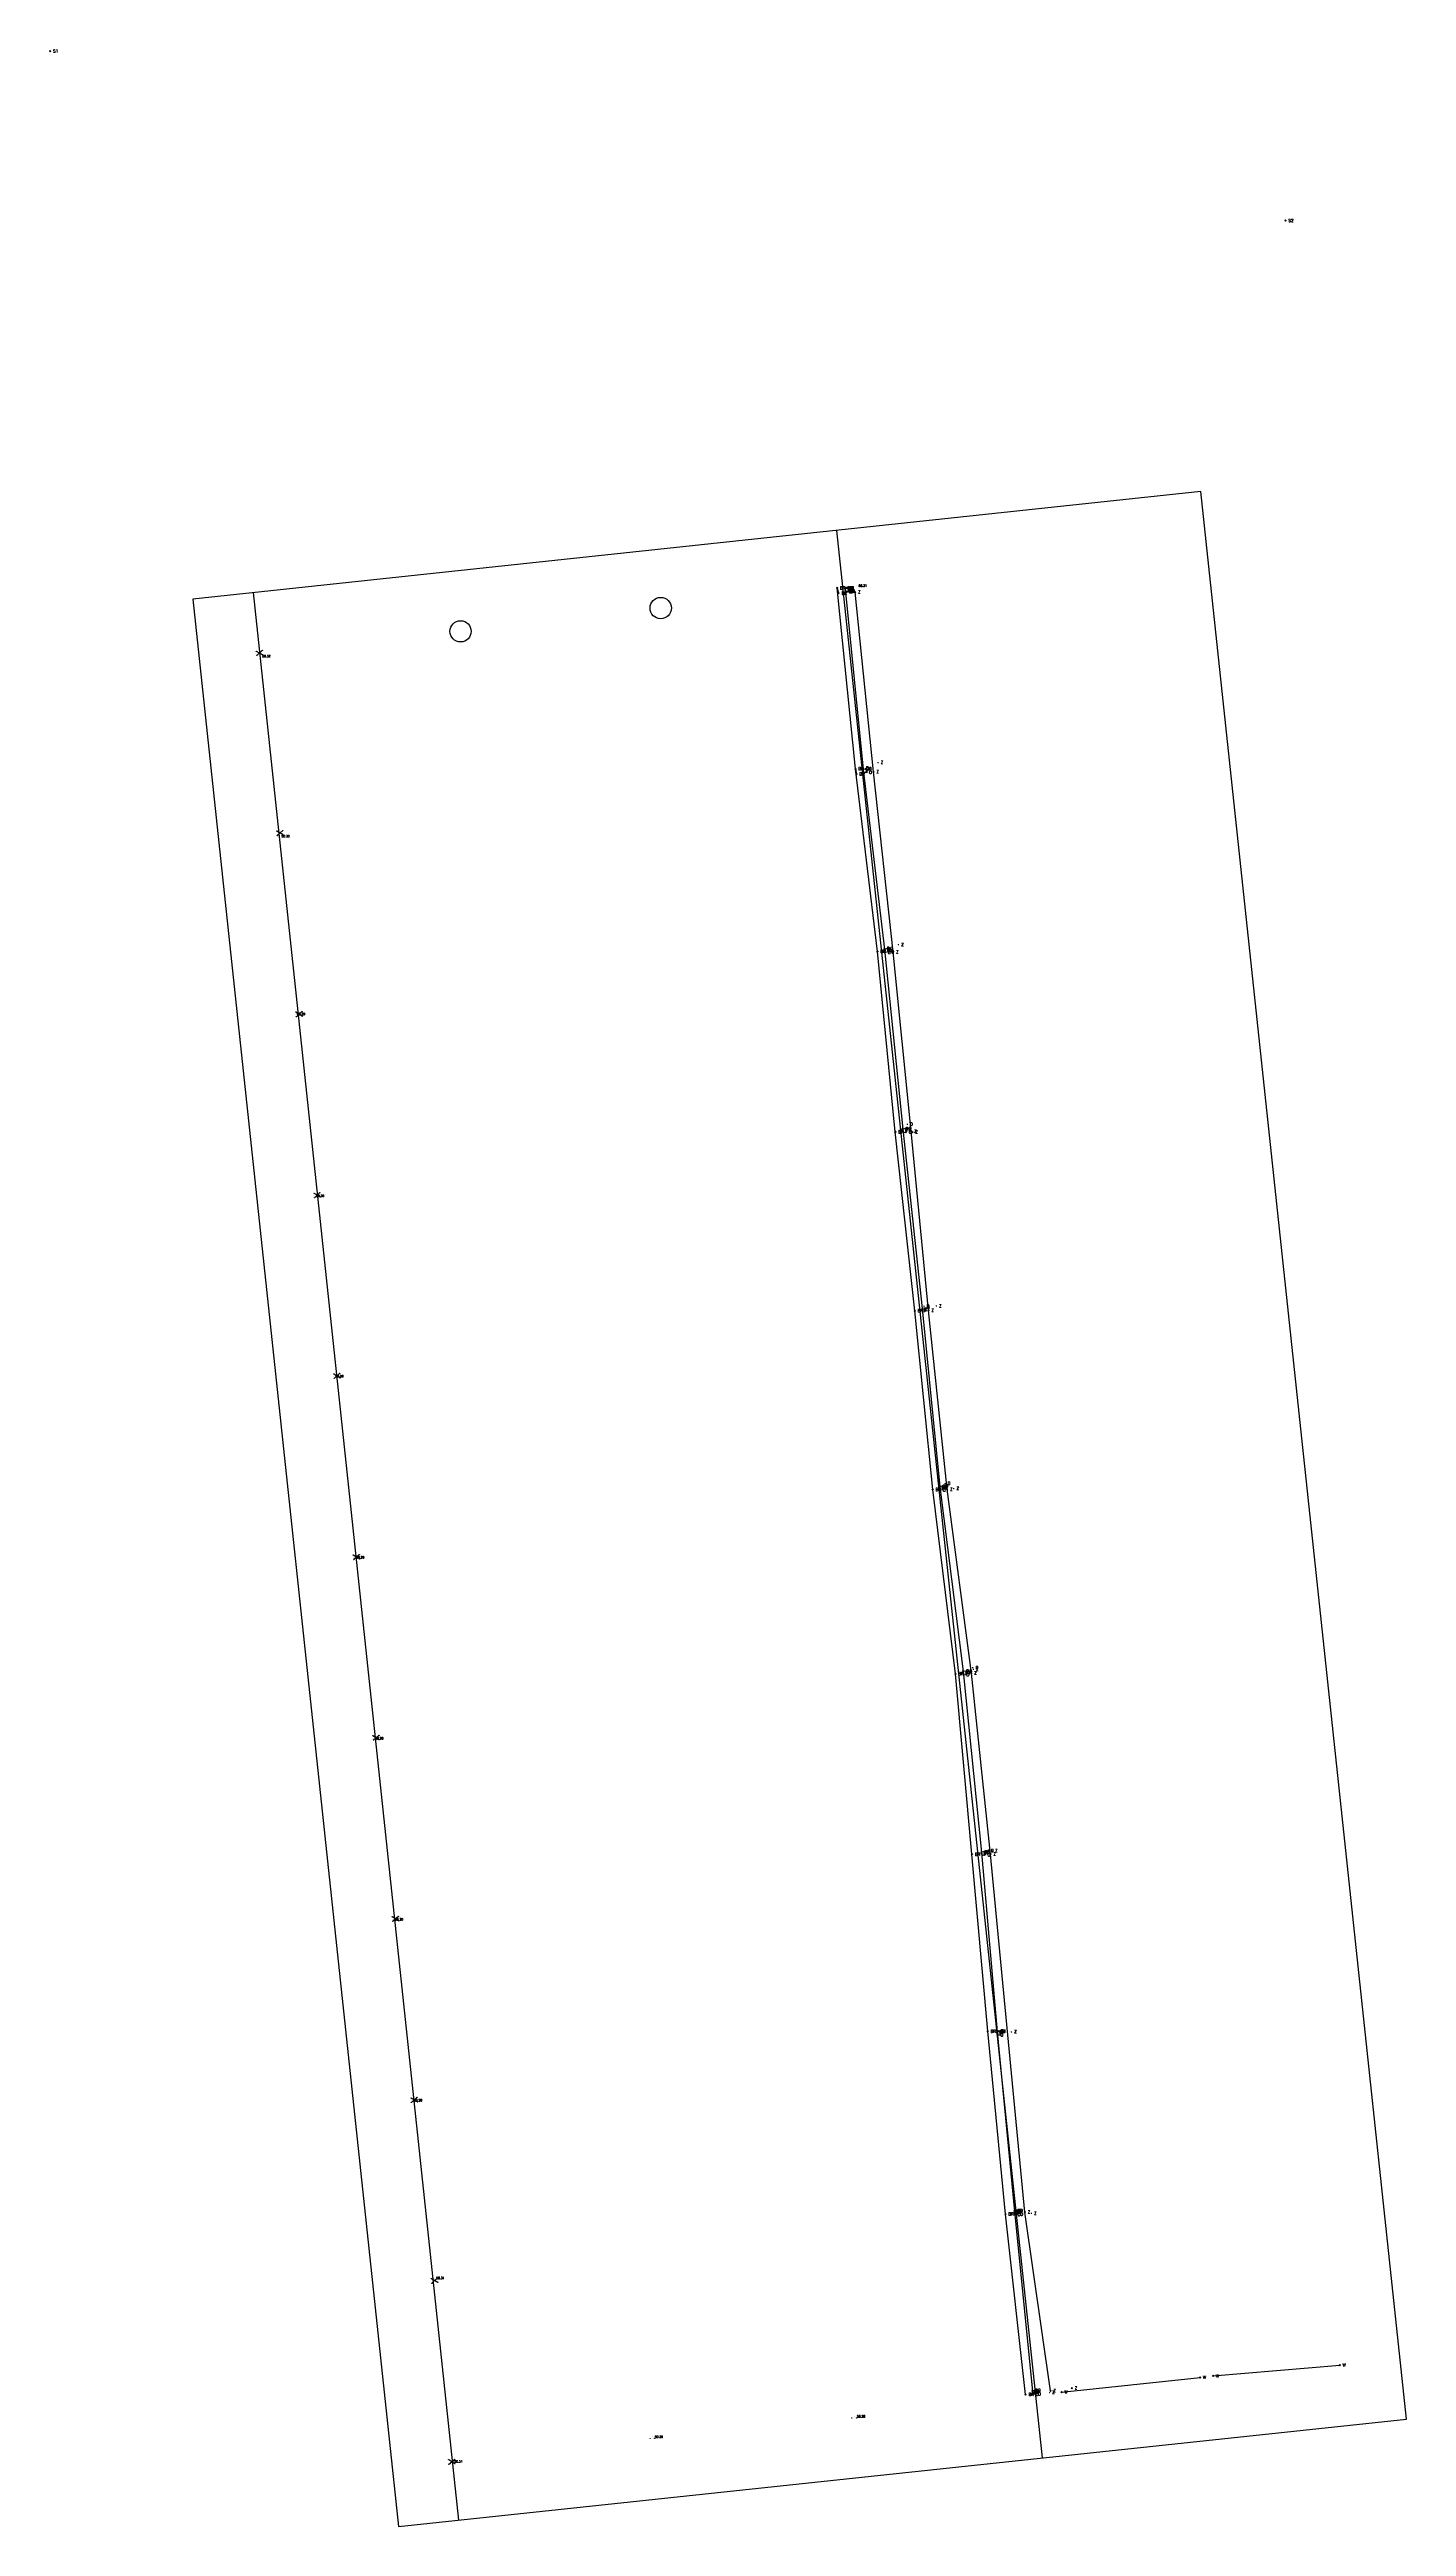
# Model space of a CAD drawing. Header units: metres. Extents: x 2013.7 to 2058.5, y 1962.1 to 2043.8.
import ezdxf

# ---------------------------------------------------------------- set-up
doc = ezdxf.new("R2010")
doc.units = ezdxf.units.M
for name, color, linetype in [('1-ax-hole', 20, 'Continuous'), ('My Draw', 5, 'Continuous'), ('Sukiya', 7, 'Continuous'), ('V-NODE', 1, 'Continuous'), ('V-NODE-TEXT', 11, 'Continuous')]:
    doc.layers.add(name, color=color, linetype=linetype)
doc.styles.get("Standard").update_dxf_attribs({"font": 'simplex.shx'})

# ---------------------------------------------------------------- blocks, each defined once
blk = doc.blocks.new('*U1', base_point=(2013.762, 2043.791, 51.929))
at = {"layer": 'V-NODE', "lineweight": -2}
for p, q in [((2013.741, 2043.77, 51.929), (2013.783, 2043.812, 51.929)), ((2013.741, 2043.812, 51.929), (2013.783, 2043.77, 51.929))]:
    blk.add_line(p, q, dxfattribs=at)
at = {"layer": 'V-NODE-TEXT', "linetype": 'ByBlock', "insert": (2013.858, 2043.791, 51.929), "char_height": 0.1, "attachment_point": 4}
blk.add_mtext('S1', dxfattribs=at)
blk = doc.blocks.new('*U2', base_point=(2054.5, 2038.2, 51.901))
at = {"layer": 'V-NODE', "lineweight": -2}
for p, q in [((2054.479, 2038.179, 51.901), (2054.521, 2038.221, 51.901)), ((2054.479, 2038.221, 51.901), (2054.521, 2038.179, 51.901))]:
    blk.add_line(p, q, dxfattribs=at)
at = {"layer": 'V-NODE-TEXT', "linetype": 'ByBlock', "insert": (2054.596, 2038.2, 51.901), "char_height": 0.1, "attachment_point": 4}
blk.add_mtext('S2', dxfattribs=at)
blk = doc.blocks.new('*U3', base_point=(2040.005, 2025.957, 57.116))
at = {"layer": 'V-NODE', "lineweight": -2}
for p, q in [((2039.984, 2025.936, 57.116), (2040.026, 2025.978, 57.116)), ((2039.984, 2025.978, 57.116), (2040.026, 2025.936, 57.116))]:
    blk.add_line(p, q, dxfattribs=at)
at = {"layer": 'V-NODE-TEXT', "linetype": 'ByBlock', "insert": (2040.101, 2025.957, 57.116), "char_height": 0.1, "attachment_point": 4}
blk.add_mtext('O', dxfattribs=at)
blk = doc.blocks.new('*U4', base_point=(2039.983, 2026.07, 57.115))
at = {"layer": 'V-NODE', "lineweight": -2}
for p, q in [((2039.962, 2026.049, 57.115), (2040.004, 2026.091, 57.115)), ((2039.962, 2026.091, 57.115), (2040.004, 2026.049, 57.115))]:
    blk.add_line(p, q, dxfattribs=at)
at = {"layer": 'V-NODE-TEXT', "linetype": 'ByBlock', "insert": (2040.079, 2026.07, 57.115), "char_height": 0.1, "attachment_point": 4}
blk.add_mtext('O', dxfattribs=at)
blk = doc.blocks.new('*U5', base_point=(2040.081, 2026.078, 57.562))
at = {"layer": 'V-NODE', "lineweight": -2}
for p, q in [((2040.06, 2026.057, 57.562), (2040.102, 2026.099, 57.562)), ((2040.06, 2026.099, 57.562), (2040.102, 2026.057, 57.562))]:
    blk.add_line(p, q, dxfattribs=at)
at = {"layer": 'V-NODE-TEXT', "linetype": 'ByBlock', "insert": (2040.177, 2026.078, 57.562), "char_height": 0.1, "attachment_point": 4}
blk.add_mtext('O', dxfattribs=at)
blk = doc.blocks.new('*U6', base_point=(2040.115, 2025.977, 57.562))
at = {"layer": 'V-NODE', "lineweight": -2}
for p, q in [((2040.094, 2025.956, 57.562), (2040.136, 2025.998, 57.562)), ((2040.094, 2025.998, 57.562), (2040.136, 2025.956, 57.562))]:
    blk.add_line(p, q, dxfattribs=at)
at = {"layer": 'V-NODE-TEXT', "linetype": 'ByBlock', "insert": (2040.211, 2025.977, 57.562), "char_height": 0.1, "attachment_point": 4}
blk.add_mtext('O', dxfattribs=at)
blk = doc.blocks.new('*U7', base_point=(2040.08, 2025.969, 57.417))
at = {"layer": 'V-NODE', "lineweight": -2}
for p, q in [((2040.059, 2025.948, 57.417), (2040.101, 2025.99, 57.417)), ((2040.059, 2025.99, 57.417), (2040.101, 2025.948, 57.417))]:
    blk.add_line(p, q, dxfattribs=at)
at = {"layer": 'V-NODE-TEXT', "linetype": 'ByBlock', "insert": (2040.176, 2025.969, 57.417), "char_height": 0.1, "attachment_point": 4}
blk.add_mtext('O', dxfattribs=at)
blk = doc.blocks.new('*U8', base_point=(2040.044, 2026.072, 57.413))
at = {"layer": 'V-NODE', "lineweight": -2}
for p, q in [((2040.023, 2026.051, 57.413), (2040.065, 2026.093, 57.413)), ((2040.023, 2026.093, 57.413), (2040.065, 2026.051, 57.413))]:
    blk.add_line(p, q, dxfattribs=at)
at = {"layer": 'V-NODE-TEXT', "linetype": 'ByBlock', "insert": (2040.14, 2026.072, 57.413), "char_height": 0.1, "attachment_point": 4}
blk.add_mtext('O', dxfattribs=at)
blk = doc.blocks.new('*U9', base_point=(2040.024, 2026.081, 57.268))
at = {"layer": 'V-NODE', "lineweight": -2}
for p, q in [((2040.003, 2026.06, 57.268), (2040.045, 2026.102, 57.268)), ((2040.003, 2026.102, 57.268), (2040.045, 2026.06, 57.268))]:
    blk.add_line(p, q, dxfattribs=at)
at = {"layer": 'V-NODE-TEXT', "linetype": 'ByBlock', "insert": (2040.12, 2026.081, 57.268), "char_height": 0.1, "attachment_point": 4}
blk.add_mtext('O', dxfattribs=at)
blk = doc.blocks.new('*U10', base_point=(2040.043, 2025.962, 57.267))
at = {"layer": 'V-NODE', "lineweight": -2}
for p, q in [((2040.022, 2025.941, 57.267), (2040.064, 2025.983, 57.267)), ((2040.022, 2025.983, 57.267), (2040.064, 2025.941, 57.267))]:
    blk.add_line(p, q, dxfattribs=at)
at = {"layer": 'V-NODE-TEXT', "linetype": 'ByBlock', "insert": (2040.139, 2025.962, 57.267), "char_height": 0.1, "attachment_point": 4}
blk.add_mtext('O', dxfattribs=at)
blk = doc.blocks.new('*U11', base_point=(2042.517, 2002.265, 57.119))
at = {"layer": 'V-NODE', "lineweight": -2}
for p, q in [((2042.496, 2002.244, 57.119), (2042.538, 2002.286, 57.119)), ((2042.496, 2002.286, 57.119), (2042.538, 2002.244, 57.119))]:
    blk.add_line(p, q, dxfattribs=at)
at = {"layer": 'V-NODE-TEXT', "linetype": 'ByBlock', "insert": (2042.613, 2002.265, 57.119), "char_height": 0.1, "attachment_point": 4}
blk.add_mtext('F', dxfattribs=at)
blk = doc.blocks.new('*U12', base_point=(2042.6, 2002.275, 57.563))
at = {"layer": 'V-NODE', "lineweight": -2}
for p, q in [((2042.579, 2002.254, 57.563), (2042.621, 2002.296, 57.563)), ((2042.579, 2002.296, 57.563), (2042.621, 2002.254, 57.563))]:
    blk.add_line(p, q, dxfattribs=at)
at = {"layer": 'V-NODE-TEXT', "linetype": 'ByBlock', "insert": (2042.696, 2002.275, 57.563), "char_height": 0.1, "attachment_point": 4}
blk.add_mtext('F', dxfattribs=at)
blk = doc.blocks.new('*U13', base_point=(2043.102, 1996.382, 57.104))
at = {"layer": 'V-NODE', "lineweight": -2}
for p, q in [((2043.081, 1996.361, 57.104), (2043.123, 1996.403, 57.104)), ((2043.081, 1996.403, 57.104), (2043.123, 1996.361, 57.104))]:
    blk.add_line(p, q, dxfattribs=at)
at = {"layer": 'V-NODE-TEXT', "linetype": 'ByBlock', "insert": (2043.198, 1996.382, 57.104), "char_height": 0.1, "attachment_point": 4}
blk.add_mtext('F', dxfattribs=at)
blk = doc.blocks.new('*U14', base_point=(2043.184, 1996.394, 57.548))
at = {"layer": 'V-NODE', "lineweight": -2}
for p, q in [((2043.163, 1996.373, 57.548), (2043.205, 1996.415, 57.548)), ((2043.163, 1996.415, 57.548), (2043.205, 1996.373, 57.548))]:
    blk.add_line(p, q, dxfattribs=at)
at = {"layer": 'V-NODE-TEXT', "linetype": 'ByBlock', "insert": (2043.28, 1996.394, 57.548), "char_height": 0.1, "attachment_point": 4}
blk.add_mtext('F', dxfattribs=at)
blk = doc.blocks.new('*U15', base_point=(2043.876, 1990.29, 57.126))
at = {"layer": 'V-NODE', "lineweight": -2}
for p, q in [((2043.855, 1990.269, 57.126), (2043.897, 1990.311, 57.126)), ((2043.855, 1990.311, 57.126), (2043.897, 1990.269, 57.126))]:
    blk.add_line(p, q, dxfattribs=at)
at = {"layer": 'V-NODE-TEXT', "linetype": 'ByBlock', "insert": (2043.972, 1990.29, 57.126), "char_height": 0.1, "attachment_point": 4}
blk.add_mtext('F', dxfattribs=at)
blk = doc.blocks.new('*U16', base_point=(2043.97, 1990.292, 57.565))
at = {"layer": 'V-NODE', "lineweight": -2}
for p, q in [((2043.949, 1990.271, 57.565), (2043.991, 1990.313, 57.565)), ((2043.949, 1990.313, 57.565), (2043.991, 1990.271, 57.565))]:
    blk.add_line(p, q, dxfattribs=at)
at = {"layer": 'V-NODE-TEXT', "linetype": 'ByBlock', "insert": (2044.066, 1990.292, 57.565), "char_height": 0.1, "attachment_point": 4}
blk.add_mtext('F', dxfattribs=at)
blk = doc.blocks.new('*U17', base_point=(2044.482, 1984.328, 57.082))
at = {"layer": 'V-NODE', "lineweight": -2}
for p, q in [((2044.461, 1984.307, 57.082), (2044.503, 1984.349, 57.082)), ((2044.461, 1984.349, 57.082), (2044.503, 1984.307, 57.082))]:
    blk.add_line(p, q, dxfattribs=at)
at = {"layer": 'V-NODE-TEXT', "linetype": 'ByBlock', "insert": (2044.578, 1984.328, 57.082), "char_height": 0.1, "attachment_point": 4}
blk.add_mtext('F', dxfattribs=at)
blk = doc.blocks.new('*U18', base_point=(2044.573, 1984.349, 57.521))
at = {"layer": 'V-NODE', "lineweight": -2}
for p, q in [((2044.552, 1984.328, 57.521), (2044.594, 1984.37, 57.521)), ((2044.552, 1984.37, 57.521), (2044.594, 1984.328, 57.521))]:
    blk.add_line(p, q, dxfattribs=at)
at = {"layer": 'V-NODE-TEXT', "linetype": 'ByBlock', "insert": (2044.669, 1984.349, 57.521), "char_height": 0.1, "attachment_point": 4}
blk.add_mtext('F', dxfattribs=at)
blk = doc.blocks.new('*U19', base_point=(2044.998, 1978.411, 57.077))
at = {"layer": 'V-NODE', "lineweight": -2}
for p, q in [((2044.977, 1978.39, 57.077), (2045.019, 1978.432, 57.077)), ((2044.977, 1978.432, 57.077), (2045.019, 1978.39, 57.077))]:
    blk.add_line(p, q, dxfattribs=at)
at = {"layer": 'V-NODE-TEXT', "linetype": 'ByBlock', "insert": (2045.094, 1978.411, 57.077), "char_height": 0.1, "attachment_point": 4}
blk.add_mtext('F', dxfattribs=at)
blk = doc.blocks.new('*U20', base_point=(2045.57, 1972.485, 57.064))
at = {"layer": 'V-NODE', "lineweight": -2}
for p, q in [((2045.549, 1972.464, 57.064), (2045.591, 1972.506, 57.064)), ((2045.549, 1972.506, 57.064), (2045.591, 1972.464, 57.064))]:
    blk.add_line(p, q, dxfattribs=at)
at = {"layer": 'V-NODE-TEXT', "linetype": 'ByBlock', "insert": (2045.666, 1972.485, 57.064), "char_height": 0.1, "attachment_point": 4}
blk.add_mtext('F', dxfattribs=at)
blk = doc.blocks.new('*U21', base_point=(2045.655, 1972.497, 57.51))
at = {"layer": 'V-NODE', "lineweight": -2}
for p, q in [((2045.634, 1972.476, 57.51), (2045.676, 1972.518, 57.51)), ((2045.634, 1972.518, 57.51), (2045.676, 1972.476, 57.51))]:
    blk.add_line(p, q, dxfattribs=at)
at = {"layer": 'V-NODE-TEXT', "linetype": 'ByBlock', "insert": (2045.751, 1972.497, 57.51), "char_height": 0.1, "attachment_point": 4}
blk.add_mtext('F', dxfattribs=at)
blk = doc.blocks.new('*U22', base_point=(2046.162, 1966.55, 57.08))
at = {"layer": 'V-NODE', "lineweight": -2}
for p, q in [((2046.141, 1966.529, 57.08), (2046.183, 1966.571, 57.08)), ((2046.141, 1966.571, 57.08), (2046.183, 1966.529, 57.08))]:
    blk.add_line(p, q, dxfattribs=at)
at = {"layer": 'V-NODE-TEXT', "linetype": 'ByBlock', "insert": (2046.258, 1966.55, 57.08), "char_height": 0.1, "attachment_point": 4}
blk.add_mtext('F', dxfattribs=at)
blk = doc.blocks.new('*U23', base_point=(2046.188, 1966.559, 57.23))
at = {"layer": 'V-NODE', "lineweight": -2}
for p, q in [((2046.167, 1966.538, 57.23), (2046.209, 1966.58, 57.23)), ((2046.167, 1966.58, 57.23), (2046.209, 1966.538, 57.23))]:
    blk.add_line(p, q, dxfattribs=at)
at = {"layer": 'V-NODE-TEXT', "linetype": 'ByBlock', "insert": (2046.284, 1966.559, 57.23), "char_height": 0.1, "attachment_point": 4}
blk.add_mtext('F', dxfattribs=at)
blk = doc.blocks.new('*U24', base_point=(2046.24, 1966.564, 57.525))
at = {"layer": 'V-NODE', "lineweight": -2}
for p, q in [((2046.219, 1966.543, 57.525), (2046.261, 1966.585, 57.525)), ((2046.219, 1966.585, 57.525), (2046.261, 1966.543, 57.525))]:
    blk.add_line(p, q, dxfattribs=at)
at = {"layer": 'V-NODE-TEXT', "linetype": 'ByBlock', "insert": (2046.336, 1966.564, 57.525), "char_height": 0.1, "attachment_point": 4}
blk.add_mtext('F', dxfattribs=at)
blk = doc.blocks.new('*U25', base_point=(2046.166, 1966.497, 57.067))
at = {"layer": 'V-NODE', "lineweight": -2}
for p, q in [((2046.145, 1966.476, 57.067), (2046.187, 1966.518, 57.067)), ((2046.145, 1966.518, 57.067), (2046.187, 1966.476, 57.067))]:
    blk.add_line(p, q, dxfattribs=at)
at = {"layer": 'V-NODE-TEXT', "linetype": 'ByBlock', "insert": (2046.262, 1966.497, 57.067), "char_height": 0.1, "attachment_point": 4}
blk.add_mtext('O', dxfattribs=at)
blk = doc.blocks.new('*U26', base_point=(2046.155, 1966.614, 57.064))
at = {"layer": 'V-NODE', "lineweight": -2}
for p, q in [((2046.134, 1966.593, 57.064), (2046.176, 1966.635, 57.064)), ((2046.134, 1966.635, 57.064), (2046.176, 1966.593, 57.064))]:
    blk.add_line(p, q, dxfattribs=at)
at = {"layer": 'V-NODE-TEXT', "linetype": 'ByBlock', "insert": (2046.251, 1966.614, 57.064), "char_height": 0.1, "attachment_point": 4}
blk.add_mtext('O', dxfattribs=at)
blk = doc.blocks.new('*U27', base_point=(2046.236, 1966.626, 57.513))
at = {"layer": 'V-NODE', "lineweight": -2}
for p, q in [((2046.215, 1966.605, 57.513), (2046.257, 1966.647, 57.513)), ((2046.215, 1966.647, 57.513), (2046.257, 1966.605, 57.513))]:
    blk.add_line(p, q, dxfattribs=at)
at = {"layer": 'V-NODE-TEXT', "linetype": 'ByBlock', "insert": (2046.332, 1966.626, 57.513), "char_height": 0.1, "attachment_point": 4}
blk.add_mtext('O', dxfattribs=at)
blk = doc.blocks.new('*U28', base_point=(2046.246, 1966.51, 57.507))
at = {"layer": 'V-NODE', "lineweight": -2}
for p, q in [((2046.225, 1966.489, 57.507), (2046.267, 1966.531, 57.507)), ((2046.225, 1966.531, 57.507), (2046.267, 1966.489, 57.507))]:
    blk.add_line(p, q, dxfattribs=at)
at = {"layer": 'V-NODE-TEXT', "linetype": 'ByBlock', "insert": (2046.342, 1966.51, 57.507), "char_height": 0.1, "attachment_point": 4}
blk.add_mtext('O', dxfattribs=at)
blk = doc.blocks.new('*U29', base_point=(2045.574, 1972.427, 57.051))
at = {"layer": 'V-NODE', "lineweight": -2}
for p, q in [((2045.553, 1972.406, 57.051), (2045.595, 1972.448, 57.051)), ((2045.553, 1972.448, 57.051), (2045.595, 1972.406, 57.051))]:
    blk.add_line(p, q, dxfattribs=at)
at = {"layer": 'V-NODE-TEXT', "linetype": 'ByBlock', "insert": (2045.67, 1972.427, 57.051), "char_height": 0.1, "attachment_point": 4}
blk.add_mtext('O', dxfattribs=at)
blk = doc.blocks.new('*U30', base_point=(2045.566, 1972.549, 57.048))
at = {"layer": 'V-NODE', "lineweight": -2}
for p, q in [((2045.545, 1972.528, 57.048), (2045.587, 1972.57, 57.048)), ((2045.545, 1972.57, 57.048), (2045.587, 1972.528, 57.048))]:
    blk.add_line(p, q, dxfattribs=at)
at = {"layer": 'V-NODE-TEXT', "linetype": 'ByBlock', "insert": (2045.662, 1972.549, 57.048), "char_height": 0.1, "attachment_point": 4}
blk.add_mtext('O', dxfattribs=at)
blk = doc.blocks.new('*U31', base_point=(2045.593, 1972.555, 57.198))
at = {"layer": 'V-NODE', "lineweight": -2}
for p, q in [((2045.572, 1972.534, 57.198), (2045.614, 1972.576, 57.198)), ((2045.572, 1972.576, 57.198), (2045.614, 1972.534, 57.198))]:
    blk.add_line(p, q, dxfattribs=at)
at = {"layer": 'V-NODE-TEXT', "linetype": 'ByBlock', "insert": (2045.689, 1972.555, 57.198), "char_height": 0.1, "attachment_point": 4}
blk.add_mtext('O', dxfattribs=at)
blk = doc.blocks.new('*U32', base_point=(2045.649, 1972.558, 57.493))
at = {"layer": 'V-NODE', "lineweight": -2}
for p, q in [((2045.628, 1972.537, 57.493), (2045.67, 1972.579, 57.493)), ((2045.628, 1972.579, 57.493), (2045.67, 1972.537, 57.493))]:
    blk.add_line(p, q, dxfattribs=at)
at = {"layer": 'V-NODE-TEXT', "linetype": 'ByBlock', "insert": (2045.745, 1972.558, 57.493), "char_height": 0.1, "attachment_point": 4}
blk.add_mtext('O', dxfattribs=at)
blk = doc.blocks.new('*U33', base_point=(2045.659, 1972.438, 57.491))
at = {"layer": 'V-NODE', "lineweight": -2}
for p, q in [((2045.638, 1972.417, 57.491), (2045.68, 1972.459, 57.491)), ((2045.638, 1972.459, 57.491), (2045.68, 1972.417, 57.491))]:
    blk.add_line(p, q, dxfattribs=at)
at = {"layer": 'V-NODE-TEXT', "linetype": 'ByBlock', "insert": (2045.755, 1972.438, 57.491), "char_height": 0.1, "attachment_point": 4}
blk.add_mtext('O', dxfattribs=at)
blk = doc.blocks.new('*U34', base_point=(2045.006, 1978.352, 57.061))
at = {"layer": 'V-NODE', "lineweight": -2}
for p, q in [((2044.985, 1978.331, 57.061), (2045.027, 1978.373, 57.061)), ((2044.985, 1978.373, 57.061), (2045.027, 1978.331, 57.061))]:
    blk.add_line(p, q, dxfattribs=at)
at = {"layer": 'V-NODE-TEXT', "linetype": 'ByBlock', "insert": (2045.102, 1978.352, 57.061), "char_height": 0.1, "attachment_point": 4}
blk.add_mtext('O', dxfattribs=at)
blk = doc.blocks.new('*U35', base_point=(2045.003, 1978.467, 57.066))
at = {"layer": 'V-NODE', "lineweight": -2}
for p, q in [((2044.982, 1978.446, 57.066), (2045.024, 1978.488, 57.066)), ((2044.982, 1978.488, 57.066), (2045.024, 1978.446, 57.066))]:
    blk.add_line(p, q, dxfattribs=at)
at = {"layer": 'V-NODE-TEXT', "linetype": 'ByBlock', "insert": (2045.099, 1978.467, 57.066), "char_height": 0.1, "attachment_point": 4}
blk.add_mtext('O', dxfattribs=at)
blk = doc.blocks.new('*U36', base_point=(2045.084, 1978.473, 57.506))
at = {"layer": 'V-NODE', "lineweight": -2}
for p, q in [((2045.063, 1978.452, 57.506), (2045.105, 1978.494, 57.506)), ((2045.063, 1978.494, 57.506), (2045.105, 1978.452, 57.506))]:
    blk.add_line(p, q, dxfattribs=at)
at = {"layer": 'V-NODE-TEXT', "linetype": 'ByBlock', "insert": (2045.18, 1978.473, 57.506), "char_height": 0.1, "attachment_point": 4}
blk.add_mtext('O', dxfattribs=at)
blk = doc.blocks.new('*U37', base_point=(2045.003, 1978.353, 57.06))
at = {"layer": 'V-NODE', "lineweight": -2}
for p, q in [((2044.982, 1978.332, 57.06), (2045.024, 1978.374, 57.06)), ((2044.982, 1978.374, 57.06), (2045.024, 1978.332, 57.06))]:
    blk.add_line(p, q, dxfattribs=at)
at = {"layer": 'V-NODE-TEXT', "linetype": 'ByBlock', "insert": (2045.099, 1978.353, 57.06), "char_height": 0.1, "attachment_point": 4}
blk.add_mtext('O', dxfattribs=at)
blk = doc.blocks.new('*U38', base_point=(2044.996, 1978.47, 57.063))
at = {"layer": 'V-NODE', "lineweight": -2}
for p, q in [((2044.975, 1978.449, 57.063), (2045.017, 1978.491, 57.063)), ((2044.975, 1978.491, 57.063), (2045.017, 1978.449, 57.063))]:
    blk.add_line(p, q, dxfattribs=at)
at = {"layer": 'V-NODE-TEXT', "linetype": 'ByBlock', "insert": (2045.092, 1978.47, 57.063), "char_height": 0.1, "attachment_point": 4}
blk.add_mtext('O', dxfattribs=at)
blk = doc.blocks.new('*U39', base_point=(2045.055, 1978.472, 57.363))
at = {"layer": 'V-NODE', "lineweight": -2}
for p, q in [((2045.034, 1978.451, 57.363), (2045.076, 1978.493, 57.363)), ((2045.034, 1978.493, 57.363), (2045.076, 1978.451, 57.363))]:
    blk.add_line(p, q, dxfattribs=at)
at = {"layer": 'V-NODE-TEXT', "linetype": 'ByBlock', "insert": (2045.151, 1978.472, 57.363), "char_height": 0.1, "attachment_point": 4}
blk.add_mtext('O', dxfattribs=at)
blk = doc.blocks.new('*U40', base_point=(2044.481, 1984.387, 57.065))
at = {"layer": 'V-NODE', "lineweight": -2}
for p, q in [((2044.46, 1984.366, 57.065), (2044.502, 1984.408, 57.065)), ((2044.46, 1984.408, 57.065), (2044.502, 1984.366, 57.065))]:
    blk.add_line(p, q, dxfattribs=at)
at = {"layer": 'V-NODE-TEXT', "linetype": 'ByBlock', "insert": (2044.577, 1984.387, 57.065), "char_height": 0.1, "attachment_point": 4}
blk.add_mtext('O', dxfattribs=at)
blk = doc.blocks.new('*U41', base_point=(2044.578, 1984.289, 57.501))
at = {"layer": 'V-NODE', "lineweight": -2}
for p, q in [((2044.557, 1984.268, 57.501), (2044.599, 1984.31, 57.501)), ((2044.557, 1984.31, 57.501), (2044.599, 1984.268, 57.501))]:
    blk.add_line(p, q, dxfattribs=at)
at = {"layer": 'V-NODE-TEXT', "linetype": 'ByBlock', "insert": (2044.674, 1984.289, 57.501), "char_height": 0.1, "attachment_point": 4}
blk.add_mtext('O', dxfattribs=at)
blk = doc.blocks.new('*U42', base_point=(2044.573, 1984.402, 57.51))
at = {"layer": 'V-NODE', "lineweight": -2}
for p, q in [((2044.552, 1984.381, 57.51), (2044.594, 1984.423, 57.51)), ((2044.552, 1984.423, 57.51), (2044.594, 1984.381, 57.51))]:
    blk.add_line(p, q, dxfattribs=at)
at = {"layer": 'V-NODE-TEXT', "linetype": 'ByBlock', "insert": (2044.669, 1984.402, 57.51), "char_height": 0.1, "attachment_point": 4}
blk.add_mtext('O', dxfattribs=at)
blk = doc.blocks.new('*U43', base_point=(2043.88, 1990.235, 57.108))
at = {"layer": 'V-NODE', "lineweight": -2}
for p, q in [((2043.859, 1990.214, 57.108), (2043.901, 1990.256, 57.108)), ((2043.859, 1990.256, 57.108), (2043.901, 1990.214, 57.108))]:
    blk.add_line(p, q, dxfattribs=at)
at = {"layer": 'V-NODE-TEXT', "linetype": 'ByBlock', "insert": (2043.976, 1990.235, 57.108), "char_height": 0.1, "attachment_point": 4}
blk.add_mtext('O', dxfattribs=at)
blk = doc.blocks.new('*U44', base_point=(2043.87, 1990.357, 57.106))
at = {"layer": 'V-NODE', "lineweight": -2}
for p, q in [((2043.849, 1990.336, 57.106), (2043.891, 1990.378, 57.106)), ((2043.849, 1990.378, 57.106), (2043.891, 1990.336, 57.106))]:
    blk.add_line(p, q, dxfattribs=at)
at = {"layer": 'V-NODE-TEXT', "linetype": 'ByBlock', "insert": (2043.966, 1990.357, 57.106), "char_height": 0.1, "attachment_point": 4}
blk.add_mtext('O', dxfattribs=at)
blk = doc.blocks.new('*U45', base_point=(2043.978, 1990.354, 57.556))
at = {"layer": 'V-NODE', "lineweight": -2}
for p, q in [((2043.957, 1990.333, 57.556), (2043.999, 1990.375, 57.556)), ((2043.957, 1990.375, 57.556), (2043.999, 1990.333, 57.556))]:
    blk.add_line(p, q, dxfattribs=at)
at = {"layer": 'V-NODE-TEXT', "linetype": 'ByBlock', "insert": (2044.074, 1990.354, 57.556), "char_height": 0.1, "attachment_point": 4}
blk.add_mtext('O', dxfattribs=at)
blk = doc.blocks.new('*U46', base_point=(2043.104, 1996.326, 57.087))
at = {"layer": 'V-NODE', "lineweight": -2}
for p, q in [((2043.083, 1996.305, 57.087), (2043.125, 1996.347, 57.087)), ((2043.083, 1996.347, 57.087), (2043.125, 1996.305, 57.087))]:
    blk.add_line(p, q, dxfattribs=at)
at = {"layer": 'V-NODE-TEXT', "linetype": 'ByBlock', "insert": (2043.2, 1996.326, 57.087), "char_height": 0.1, "attachment_point": 4}
blk.add_mtext('O', dxfattribs=at)
blk = doc.blocks.new('*U47', base_point=(2043.097, 1996.446, 57.086))
at = {"layer": 'V-NODE', "lineweight": -2}
for p, q in [((2043.076, 1996.425, 57.086), (2043.118, 1996.467, 57.086)), ((2043.076, 1996.467, 57.086), (2043.118, 1996.425, 57.086))]:
    blk.add_line(p, q, dxfattribs=at)
at = {"layer": 'V-NODE-TEXT', "linetype": 'ByBlock', "insert": (2043.193, 1996.446, 57.086), "char_height": 0.1, "attachment_point": 4}
blk.add_mtext('O', dxfattribs=at)
blk = doc.blocks.new('*U48', base_point=(2043.189, 1996.458, 57.534))
at = {"layer": 'V-NODE', "lineweight": -2}
for p, q in [((2043.168, 1996.437, 57.534), (2043.21, 1996.479, 57.534)), ((2043.168, 1996.479, 57.534), (2043.21, 1996.437, 57.534))]:
    blk.add_line(p, q, dxfattribs=at)
at = {"layer": 'V-NODE-TEXT', "linetype": 'ByBlock', "insert": (2043.285, 1996.458, 57.534), "char_height": 0.1, "attachment_point": 4}
blk.add_mtext('O', dxfattribs=at)
blk = doc.blocks.new('*U49', base_point=(2041.873, 2008.241, 57.09))
at = {"layer": 'V-NODE', "lineweight": -2}
for p, q in [((2041.852, 2008.22, 57.09), (2041.894, 2008.262, 57.09)), ((2041.852, 2008.262, 57.09), (2041.894, 2008.22, 57.09))]:
    blk.add_line(p, q, dxfattribs=at)
at = {"layer": 'V-NODE-TEXT', "linetype": 'ByBlock', "insert": (2041.969, 2008.241, 57.09), "char_height": 0.1, "attachment_point": 4}
blk.add_mtext('O', dxfattribs=at)
blk = doc.blocks.new('*U50', base_point=(2041.974, 2008.248, 57.534))
at = {"layer": 'V-NODE', "lineweight": -2}
for p, q in [((2041.953, 2008.227, 57.534), (2041.995, 2008.269, 57.534)), ((2041.953, 2008.269, 57.534), (2041.995, 2008.227, 57.534))]:
    blk.add_line(p, q, dxfattribs=at)
at = {"layer": 'V-NODE-TEXT', "linetype": 'ByBlock', "insert": (2042.07, 2008.248, 57.534), "char_height": 0.1, "attachment_point": 4}
blk.add_mtext('O', dxfattribs=at)
blk = doc.blocks.new('*U51', base_point=(2041.984, 2008.13, 57.529))
at = {"layer": 'V-NODE', "lineweight": -2}
for p, q in [((2041.963, 2008.109, 57.529), (2042.005, 2008.151, 57.529)), ((2041.963, 2008.151, 57.529), (2042.005, 2008.109, 57.529))]:
    blk.add_line(p, q, dxfattribs=at)
at = {"layer": 'V-NODE-TEXT', "linetype": 'ByBlock', "insert": (2042.08, 2008.13, 57.529), "char_height": 0.1, "attachment_point": 4}
blk.add_mtext('O', dxfattribs=at)
blk = doc.blocks.new('*U52', base_point=(2041.291, 2014.06, 57.12))
at = {"layer": 'V-NODE', "lineweight": -2}
for p, q in [((2041.27, 2014.039, 57.12), (2041.312, 2014.081, 57.12)), ((2041.27, 2014.081, 57.12), (2041.312, 2014.039, 57.12))]:
    blk.add_line(p, q, dxfattribs=at)
at = {"layer": 'V-NODE-TEXT', "linetype": 'ByBlock', "insert": (2041.387, 2014.06, 57.12), "char_height": 0.1, "attachment_point": 4}
blk.add_mtext('O', dxfattribs=at)
blk = doc.blocks.new('*U53', base_point=(2041.278, 2014.176, 57.123))
at = {"layer": 'V-NODE', "lineweight": -2}
for p, q in [((2041.257, 2014.155, 57.123), (2041.299, 2014.197, 57.123)), ((2041.257, 2014.197, 57.123), (2041.299, 2014.155, 57.123))]:
    blk.add_line(p, q, dxfattribs=at)
at = {"layer": 'V-NODE-TEXT', "linetype": 'ByBlock', "insert": (2041.374, 2014.176, 57.123), "char_height": 0.1, "attachment_point": 4}
blk.add_mtext('O', dxfattribs=at)
blk = doc.blocks.new('*U54', base_point=(2041.371, 2014.187, 57.564))
at = {"layer": 'V-NODE', "lineweight": -2}
for p, q in [((2041.35, 2014.166, 57.564), (2041.392, 2014.208, 57.564)), ((2041.35, 2014.208, 57.564), (2041.392, 2014.166, 57.564))]:
    blk.add_line(p, q, dxfattribs=at)
at = {"layer": 'V-NODE-TEXT', "linetype": 'ByBlock', "insert": (2041.467, 2014.187, 57.564), "char_height": 0.1, "attachment_point": 4}
blk.add_mtext('O', dxfattribs=at)
blk = doc.blocks.new('*U55', base_point=(2041.406, 2014.076, 57.573))
at = {"layer": 'V-NODE', "lineweight": -2}
for p, q in [((2041.385, 2014.055, 57.573), (2041.427, 2014.097, 57.573)), ((2041.385, 2014.097, 57.573), (2041.427, 2014.055, 57.573))]:
    blk.add_line(p, q, dxfattribs=at)
at = {"layer": 'V-NODE-TEXT', "linetype": 'ByBlock', "insert": (2041.502, 2014.076, 57.573), "char_height": 0.1, "attachment_point": 4}
blk.add_mtext('O', dxfattribs=at)
blk = doc.blocks.new('*U56', base_point=(2040.672, 2020, 57.518))
at = {"layer": 'V-NODE', "lineweight": -2}
for p, q in [((2040.651, 2019.979, 57.518), (2040.693, 2020.021, 57.518)), ((2040.651, 2020.021, 57.518), (2040.693, 2019.979, 57.518))]:
    blk.add_line(p, q, dxfattribs=at)
at = {"layer": 'V-NODE-TEXT', "linetype": 'ByBlock', "insert": (2040.768, 2020, 57.518), "char_height": 0.1, "attachment_point": 4}
blk.add_mtext('O', dxfattribs=at)
blk = doc.blocks.new('*U57', base_point=(2040.665, 2020.117, 57.526))
at = {"layer": 'V-NODE', "lineweight": -2}
for p, q in [((2040.644, 2020.096, 57.526), (2040.686, 2020.138, 57.526)), ((2040.644, 2020.138, 57.526), (2040.686, 2020.096, 57.526))]:
    blk.add_line(p, q, dxfattribs=at)
at = {"layer": 'V-NODE-TEXT', "linetype": 'ByBlock', "insert": (2040.761, 2020.117, 57.526), "char_height": 0.1, "attachment_point": 4}
blk.add_mtext('O', dxfattribs=at)
blk = doc.blocks.new('*U58', base_point=(2040.571, 2020.108, 57.078))
at = {"layer": 'V-NODE', "lineweight": -2}
for p, q in [((2040.55, 2020.087, 57.078), (2040.592, 2020.129, 57.078)), ((2040.55, 2020.129, 57.078), (2040.592, 2020.087, 57.078))]:
    blk.add_line(p, q, dxfattribs=at)
at = {"layer": 'V-NODE-TEXT', "linetype": 'ByBlock', "insert": (2040.667, 2020.108, 57.078), "char_height": 0.1, "attachment_point": 4}
blk.add_mtext('O', dxfattribs=at)
blk = doc.blocks.new('*U59', base_point=(2040.576, 2020.092, 57.098))
at = {"layer": 'V-NODE', "color": 7, "lineweight": -2}
for p, q in [((2040.566, 2020.092, 57.098), (2040.586, 2020.092, 57.098)), ((2040.576, 2020.082, 57.098), (2040.576, 2020.102, 57.098))]:
    blk.add_line(p, q, dxfattribs=at)
blk = doc.blocks.new('*U60', base_point=(2039.981, 2026.051, 57.126))
at = {"layer": 'V-NODE', "color": 7, "lineweight": -2}
for p, q in [((2039.971, 2026.051, 57.126), (2039.991, 2026.051, 57.126)), ((2039.981, 2026.041, 57.126), (2039.981, 2026.061, 57.126))]:
    blk.add_line(p, q, dxfattribs=at)
blk = doc.blocks.new('*U61', base_point=(2041.281, 2014.16, 57.14))
at = {"layer": 'V-NODE', "color": 7, "lineweight": -2}
for p, q in [((2041.271, 2014.16, 57.14), (2041.291, 2014.16, 57.14)), ((2041.281, 2014.15, 57.14), (2041.281, 2014.17, 57.14))]:
    blk.add_line(p, q, dxfattribs=at)
blk = doc.blocks.new('*U62', base_point=(2041.878, 2008.223, 57.108))
at = {"layer": 'V-NODE', "color": 7, "lineweight": -2}
for p, q in [((2041.868, 2008.223, 57.108), (2041.888, 2008.223, 57.108)), ((2041.878, 2008.213, 57.108), (2041.878, 2008.233, 57.108))]:
    blk.add_line(p, q, dxfattribs=at)
blk = doc.blocks.new('*U63', base_point=(2042.514, 2002.308, 57.12))
at = {"layer": 'V-NODE', "color": 7, "lineweight": -2}
for p, q in [((2042.504, 2002.308, 57.12), (2042.524, 2002.308, 57.12)), ((2042.514, 2002.298, 57.12), (2042.514, 2002.318, 57.12))]:
    blk.add_line(p, q, dxfattribs=at)
blk = doc.blocks.new('*U64', base_point=(2043.1, 1996.426, 57.103))
at = {"layer": 'V-NODE', "color": 7, "lineweight": -2}
for p, q in [((2043.09, 1996.426, 57.103), (2043.11, 1996.426, 57.103)), ((2043.1, 1996.416, 57.103), (2043.1, 1996.436, 57.103))]:
    blk.add_line(p, q, dxfattribs=at)
blk = doc.blocks.new('*U65', base_point=(2043.875, 1990.337, 57.126))
at = {"layer": 'V-NODE', "color": 7, "lineweight": -2}
for p, q in [((2043.865, 1990.337, 57.126), (2043.885, 1990.337, 57.126)), ((2043.875, 1990.327, 57.126), (2043.875, 1990.347, 57.126))]:
    blk.add_line(p, q, dxfattribs=at)
blk = doc.blocks.new('*U66', base_point=(2044.478, 1984.37, 57.081))
at = {"layer": 'V-NODE', "color": 7, "lineweight": -2}
for p, q in [((2044.468, 1984.37, 57.081), (2044.488, 1984.37, 57.081)), ((2044.478, 1984.36, 57.081), (2044.478, 1984.38, 57.081))]:
    blk.add_line(p, q, dxfattribs=at)
blk = doc.blocks.new('*U67', base_point=(2044.996, 1978.456, 57.079))
at = {"layer": 'V-NODE', "color": 7, "lineweight": -2}
for p, q in [((2044.986, 1978.456, 57.079), (2045.006, 1978.456, 57.079)), ((2044.996, 1978.446, 57.079), (2044.996, 1978.466, 57.079))]:
    blk.add_line(p, q, dxfattribs=at)
blk = doc.blocks.new('*U68', base_point=(2045.568, 1972.531, 57.065))
at = {"layer": 'V-NODE', "color": 7, "lineweight": -2}
for p, q in [((2045.558, 1972.531, 57.065), (2045.578, 1972.531, 57.065)), ((2045.568, 1972.521, 57.065), (2045.568, 1972.541, 57.065))]:
    blk.add_line(p, q, dxfattribs=at)
blk = doc.blocks.new('*U69', base_point=(2046.159, 1966.6, 57.081))
at = {"layer": 'V-NODE', "color": 7, "lineweight": -2}
for p, q in [((2046.149, 1966.6, 57.081), (2046.169, 1966.6, 57.081)), ((2046.159, 1966.59, 57.081), (2046.159, 1966.61, 57.081))]:
    blk.add_line(p, q, dxfattribs=at)
blk = doc.blocks.new('*U70', base_point=(2039.714, 2026.082, 56.278))
at = {"layer": 'V-NODE', "lineweight": -2}
for p, q in [((2039.693, 2026.061, 56.278), (2039.735, 2026.103, 56.278)), ((2039.693, 2026.103, 56.278), (2039.735, 2026.061, 56.278))]:
    blk.add_line(p, q, dxfattribs=at)
at = {"layer": 'V-NODE-TEXT', "linetype": 'ByBlock', "insert": (2039.81, 2026.082, 56.278), "char_height": 0.1, "attachment_point": 4}
blk.add_mtext('BR', dxfattribs=at)
blk = doc.blocks.new('*U71', base_point=(2039.764, 2025.909, 56.28))
at = {"layer": 'V-NODE', "lineweight": -2}
for p, q in [((2039.743, 2025.888, 56.28), (2039.785, 2025.93, 56.28)), ((2039.743, 2025.93, 56.28), (2039.785, 2025.888, 56.28))]:
    blk.add_line(p, q, dxfattribs=at)
at = {"layer": 'V-NODE-TEXT', "linetype": 'ByBlock', "insert": (2039.86, 2025.909, 56.28), "char_height": 0.1, "attachment_point": 4}
blk.add_mtext('BR', dxfattribs=at)
blk = doc.blocks.new('*U72', base_point=(2040.319, 2020.117, 56.206))
at = {"layer": 'V-NODE', "lineweight": -2}
for p, q in [((2040.298, 2020.096, 56.206), (2040.34, 2020.138, 56.206)), ((2040.298, 2020.138, 56.206), (2040.34, 2020.096, 56.206))]:
    blk.add_line(p, q, dxfattribs=at)
at = {"layer": 'V-NODE-TEXT', "linetype": 'ByBlock', "insert": (2040.415, 2020.117, 56.206), "char_height": 0.1, "attachment_point": 4}
blk.add_mtext('BR', dxfattribs=at)
blk = doc.blocks.new('*U73', base_point=(2040.354, 2019.941, 56.212))
at = {"layer": 'V-NODE', "lineweight": -2}
for p, q in [((2040.333, 2019.92, 56.212), (2040.375, 2019.962, 56.212)), ((2040.333, 2019.962, 56.212), (2040.375, 2019.92, 56.212))]:
    blk.add_line(p, q, dxfattribs=at)
at = {"layer": 'V-NODE-TEXT', "linetype": 'ByBlock', "insert": (2040.45, 2019.941, 56.212), "char_height": 0.1, "attachment_point": 4}
blk.add_mtext('BR', dxfattribs=at)
blk = doc.blocks.new('*U74', base_point=(2041.05, 2014.092, 56.244))
at = {"layer": 'V-NODE', "lineweight": -2}
for p, q in [((2041.029, 2014.071, 56.244), (2041.071, 2014.113, 56.244)), ((2041.029, 2014.113, 56.244), (2041.071, 2014.071, 56.244))]:
    blk.add_line(p, q, dxfattribs=at)
at = {"layer": 'V-NODE-TEXT', "linetype": 'ByBlock', "insert": (2041.146, 2014.092, 56.244), "char_height": 0.1, "attachment_point": 4}
blk.add_mtext('BR', dxfattribs=at)
blk = doc.blocks.new('*U75', base_point=(2041.633, 2008.143, 56.259))
at = {"layer": 'V-NODE', "lineweight": -2}
for p, q in [((2041.612, 2008.122, 56.259), (2041.654, 2008.164, 56.259)), ((2041.612, 2008.164, 56.259), (2041.654, 2008.122, 56.259))]:
    blk.add_line(p, q, dxfattribs=at)
at = {"layer": 'V-NODE-TEXT', "linetype": 'ByBlock', "insert": (2041.729, 2008.143, 56.259), "char_height": 0.1, "attachment_point": 4}
blk.add_mtext('BR', dxfattribs=at)
blk = doc.blocks.new('*U76', base_point=(2041.044, 2014.093, 56.243))
at = {"layer": 'V-NODE', "lineweight": -2}
for p, q in [((2041.023, 2014.072, 56.243), (2041.065, 2014.114, 56.243)), ((2041.023, 2014.114, 56.243), (2041.065, 2014.072, 56.243))]:
    blk.add_line(p, q, dxfattribs=at)
at = {"layer": 'V-NODE-TEXT', "linetype": 'ByBlock', "insert": (2041.14, 2014.093, 56.243), "char_height": 0.1, "attachment_point": 4}
blk.add_mtext('BR', dxfattribs=at)
blk = doc.blocks.new('*U77', base_point=(2041.046, 2014.094, 56.244))
at = {"layer": 'V-NODE', "lineweight": -2}
for p, q in [((2041.025, 2014.073, 56.244), (2041.067, 2014.115, 56.244)), ((2041.025, 2014.115, 56.244), (2041.067, 2014.073, 56.244))]:
    blk.add_line(p, q, dxfattribs=at)
at = {"layer": 'V-NODE-TEXT', "linetype": 'ByBlock', "insert": (2041.142, 2014.094, 56.244), "char_height": 0.1, "attachment_point": 4}
blk.add_mtext('BR', dxfattribs=at)
blk = doc.blocks.new('*U78', base_point=(2041.637, 2008.139, 56.26))
at = {"layer": 'V-NODE', "lineweight": -2}
for p, q in [((2041.616, 2008.118, 56.26), (2041.658, 2008.16, 56.26)), ((2041.616, 2008.16, 56.26), (2041.658, 2008.118, 56.26))]:
    blk.add_line(p, q, dxfattribs=at)
at = {"layer": 'V-NODE-TEXT', "linetype": 'ByBlock', "insert": (2041.733, 2008.139, 56.26), "char_height": 0.1, "attachment_point": 4}
blk.add_mtext('BR', dxfattribs=at)
blk = doc.blocks.new('*U79', base_point=(2042.277, 2002.239, 56.231))
at = {"layer": 'V-NODE', "lineweight": -2}
for p, q in [((2042.256, 2002.218, 56.231), (2042.298, 2002.26, 56.231)), ((2042.256, 2002.26, 56.231), (2042.298, 2002.218, 56.231))]:
    blk.add_line(p, q, dxfattribs=at)
at = {"layer": 'V-NODE-TEXT', "linetype": 'ByBlock', "insert": (2042.373, 2002.239, 56.231), "char_height": 0.1, "attachment_point": 4}
blk.add_mtext('BR', dxfattribs=at)
blk = doc.blocks.new('*U80', base_point=(2042.866, 1996.342, 56.203))
at = {"layer": 'V-NODE', "lineweight": -2}
for p, q in [((2042.845, 1996.321, 56.203), (2042.887, 1996.363, 56.203)), ((2042.845, 1996.363, 56.203), (2042.887, 1996.321, 56.203))]:
    blk.add_line(p, q, dxfattribs=at)
at = {"layer": 'V-NODE-TEXT', "linetype": 'ByBlock', "insert": (2042.962, 1996.342, 56.203), "char_height": 0.1, "attachment_point": 4}
blk.add_mtext('BR', dxfattribs=at)
blk = doc.blocks.new('*U81', base_point=(2043.616, 1990.266, 56.231))
at = {"layer": 'V-NODE', "lineweight": -2}
for p, q in [((2043.595, 1990.245, 56.231), (2043.637, 1990.287, 56.231)), ((2043.595, 1990.287, 56.231), (2043.637, 1990.245, 56.231))]:
    blk.add_line(p, q, dxfattribs=at)
at = {"layer": 'V-NODE-TEXT', "linetype": 'ByBlock', "insert": (2043.712, 1990.266, 56.231), "char_height": 0.1, "attachment_point": 4}
blk.add_mtext('BR', dxfattribs=at)
blk = doc.blocks.new('*U82', base_point=(2044.162, 1984.311, 56.175))
at = {"layer": 'V-NODE', "lineweight": -2}
for p, q in [((2044.141, 1984.29, 56.175), (2044.183, 1984.332, 56.175)), ((2044.141, 1984.332, 56.175), (2044.183, 1984.29, 56.175))]:
    blk.add_line(p, q, dxfattribs=at)
at = {"layer": 'V-NODE-TEXT', "linetype": 'ByBlock', "insert": (2044.258, 1984.311, 56.175), "char_height": 0.1, "attachment_point": 4}
blk.add_mtext('BR', dxfattribs=at)
blk = doc.blocks.new('*U83', base_point=(2044.68, 1978.473, 56.175))
at = {"layer": 'V-NODE', "lineweight": -2}
for p, q in [((2044.659, 1978.452, 56.175), (2044.701, 1978.494, 56.175)), ((2044.659, 1978.494, 56.175), (2044.701, 1978.452, 56.175))]:
    blk.add_line(p, q, dxfattribs=at)
at = {"layer": 'V-NODE-TEXT', "linetype": 'ByBlock', "insert": (2044.776, 1978.473, 56.175), "char_height": 0.1, "attachment_point": 4}
blk.add_mtext('BR', dxfattribs=at)
blk = doc.blocks.new('*U84', base_point=(2045.265, 1972.443, 56.203))
at = {"layer": 'V-NODE', "lineweight": -2}
for p, q in [((2045.244, 1972.422, 56.203), (2045.286, 1972.464, 56.203)), ((2045.244, 1972.464, 56.203), (2045.286, 1972.422, 56.203))]:
    blk.add_line(p, q, dxfattribs=at)
at = {"layer": 'V-NODE-TEXT', "linetype": 'ByBlock', "insert": (2045.361, 1972.443, 56.203), "char_height": 0.1, "attachment_point": 4}
blk.add_mtext('BR', dxfattribs=at)
blk = doc.blocks.new('*U85', base_point=(2045.93, 1966.492, 56.193))
at = {"layer": 'V-NODE', "lineweight": -2}
for p, q in [((2045.909, 1966.471, 56.193), (2045.951, 1966.513, 56.193)), ((2045.909, 1966.513, 56.193), (2045.951, 1966.471, 56.193))]:
    blk.add_line(p, q, dxfattribs=at)
at = {"layer": 'V-NODE-TEXT', "linetype": 'ByBlock', "insert": (2046.026, 1966.492, 56.193), "char_height": 0.1, "attachment_point": 4}
blk.add_mtext('BR', dxfattribs=at)
blk = doc.blocks.new('*U86', base_point=(2040.35, 1965.711, 50.349))
at = {"layer": 'V-NODE', "lineweight": -2}
blk.add_line((2040.35, 1965.711, 50.349), (2040.35, 1965.711, 50.349), dxfattribs=at)
blk.add_circle((2040.35, 1965.711, 50.349), 0.005, dxfattribs=at)
blk = doc.blocks.new('*U87', base_point=(2040.196, 1965.71, 50.351))
at = {"layer": 'V-NODE', "lineweight": -2}
blk.add_line((2040.196, 1965.71, 50.351), (2040.196, 1965.71, 50.351), dxfattribs=at)
blk.add_circle((2040.196, 1965.71, 50.351), 0.005, dxfattribs=at)
blk = doc.blocks.new('*U88', base_point=(2033.698, 1965.041, 50.412))
at = {"layer": 'V-NODE', "lineweight": -2}
blk.add_line((2033.698, 1965.041, 50.412), (2033.698, 1965.041, 50.412), dxfattribs=at)
blk.add_circle((2033.698, 1965.041, 50.412), 0.005, dxfattribs=at)
blk = doc.blocks.new('*U89', base_point=(2033.549, 1965.029, 50.407))
at = {"layer": 'V-NODE', "lineweight": -2}
blk.add_line((2033.549, 1965.029, 50.407), (2033.549, 1965.029, 50.407), dxfattribs=at)
blk.add_circle((2033.549, 1965.029, 50.407), 0.005, dxfattribs=at)
blk = doc.blocks.new('*U90', base_point=(2027.112, 1964.204, 50.424))
at = {"layer": 'V-NODE', "lineweight": -2}
blk.add_line((2027.112, 1964.204, 50.424), (2027.112, 1964.204, 50.424), dxfattribs=at)
blk.add_circle((2027.112, 1964.204, 50.424), 0.005, dxfattribs=at)
blk = doc.blocks.new('*U91', base_point=(2027.103, 1964.349, 50.421))
at = {"layer": 'V-NODE', "lineweight": -2}
blk.add_line((2027.103, 1964.349, 50.421), (2027.103, 1964.349, 50.421), dxfattribs=at)
blk.add_circle((2027.103, 1964.349, 50.421), 0.005, dxfattribs=at)
blk = doc.blocks.new('*U92', base_point=(2026.906, 1964.337, 50.401))
at = {"layer": 'V-NODE', "lineweight": -2}
blk.add_line((2026.906, 1964.337, 50.401), (2026.906, 1964.337, 50.401), dxfattribs=at)
blk.add_circle((2026.906, 1964.337, 50.401), 0.005, dxfattribs=at)
blk = doc.blocks.new('*U93', base_point=(2026.914, 1964.191, 50.425))
at = {"layer": 'V-NODE', "lineweight": -2}
blk.add_line((2026.914, 1964.191, 50.425), (2026.914, 1964.191, 50.425), dxfattribs=at)
blk.add_circle((2026.914, 1964.191, 50.425), 0.005, dxfattribs=at)
blk = doc.blocks.new('*U94', base_point=(2027.015, 1964.28, 50.307))
at = {"layer": 'V-NODE', "color": 7, "lineweight": -2}
blk.add_line((2027.015, 1964.28, 50.307), (2027.015, 1964.28, 50.307), dxfattribs=at)
at = {"layer": 'V-NODE-TEXT', "color": 7, "linetype": 'ByBlock', "insert": (2027.09, 1964.28, 50.307), "char_height": 0.07, "attachment_point": 4}
blk.add_mtext('50.31', dxfattribs=at)
blk = doc.blocks.new('*U95', base_point=(2026.42, 1970.332, 50.31))
at = {"layer": 'V-NODE', "color": 7, "lineweight": -2}
blk.add_line((2026.42, 1970.332, 50.31), (2026.42, 1970.332, 50.31), dxfattribs=at)
at = {"layer": 'V-NODE-TEXT', "color": 7, "linetype": 'ByBlock', "insert": (2026.495, 1970.332, 50.31), "char_height": 0.07, "attachment_point": 4}
blk.add_mtext('50.31', dxfattribs=at)
blk = doc.blocks.new('*U96', base_point=(2026.535, 1970.334, 50.43))
at = {"layer": 'V-NODE', "lineweight": -2}
blk.add_line((2026.535, 1970.334, 50.43), (2026.535, 1970.334, 50.43), dxfattribs=at)
blk.add_circle((2026.535, 1970.334, 50.43), 0.005, dxfattribs=at)
blk = doc.blocks.new('*U97', base_point=(2026.55, 1970.186, 50.43))
at = {"layer": 'V-NODE', "lineweight": -2}
blk.add_line((2026.55, 1970.186, 50.43), (2026.55, 1970.186, 50.43), dxfattribs=at)
blk.add_circle((2026.55, 1970.186, 50.43), 0.005, dxfattribs=at)
blk = doc.blocks.new('*U98', base_point=(2026.349, 1970.157, 50.421))
at = {"layer": 'V-NODE', "lineweight": -2}
blk.add_line((2026.349, 1970.157, 50.421), (2026.349, 1970.157, 50.421), dxfattribs=at)
blk.add_circle((2026.349, 1970.157, 50.421), 0.005, dxfattribs=at)
blk = doc.blocks.new('*U99', base_point=(2026.332, 1970.308, 50.43))
at = {"layer": 'V-NODE', "lineweight": -2}
blk.add_line((2026.332, 1970.308, 50.43), (2026.332, 1970.308, 50.43), dxfattribs=at)
blk.add_circle((2026.332, 1970.308, 50.43), 0.005, dxfattribs=at)
blk = doc.blocks.new('*U100', base_point=(2025.878, 1976.144, 50.413))
at = {"layer": 'V-NODE', "lineweight": -2}
blk.add_line((2025.878, 1976.144, 50.413), (2025.878, 1976.144, 50.413), dxfattribs=at)
blk.add_circle((2025.878, 1976.144, 50.413), 0.005, dxfattribs=at)
blk = doc.blocks.new('*U101', base_point=(2025.675, 1976.124, 50.395))
at = {"layer": 'V-NODE', "lineweight": -2}
blk.add_line((2025.675, 1976.124, 50.395), (2025.675, 1976.124, 50.395), dxfattribs=at)
blk.add_circle((2025.675, 1976.124, 50.395), 0.005, dxfattribs=at)
blk = doc.blocks.new('*U102', base_point=(2025.667, 1976.268, 50.387))
at = {"layer": 'V-NODE', "lineweight": -2}
blk.add_line((2025.667, 1976.268, 50.387), (2025.667, 1976.268, 50.387), dxfattribs=at)
blk.add_circle((2025.667, 1976.268, 50.387), 0.005, dxfattribs=at)
blk = doc.blocks.new('*U103', base_point=(2025.861, 1976.294, 50.387))
at = {"layer": 'V-NODE', "lineweight": -2}
blk.add_line((2025.861, 1976.294, 50.387), (2025.861, 1976.294, 50.387), dxfattribs=at)
blk.add_circle((2025.861, 1976.294, 50.387), 0.005, dxfattribs=at)
blk = doc.blocks.new('*U104', base_point=(2025.067, 1982.102, 50.39))
at = {"layer": 'V-NODE', "lineweight": -2}
blk.add_line((2025.067, 1982.102, 50.39), (2025.067, 1982.102, 50.39), dxfattribs=at)
blk.add_circle((2025.067, 1982.102, 50.39), 0.005, dxfattribs=at)
blk = doc.blocks.new('*U105', base_point=(2025.045, 1982.247, 50.391))
at = {"layer": 'V-NODE', "lineweight": -2}
blk.add_line((2025.045, 1982.247, 50.391), (2025.045, 1982.247, 50.391), dxfattribs=at)
blk.add_circle((2025.045, 1982.247, 50.391), 0.005, dxfattribs=at)
blk = doc.blocks.new('*U106', base_point=(2025.248, 1982.262, 50.39))
at = {"layer": 'V-NODE', "lineweight": -2}
blk.add_line((2025.248, 1982.262, 50.39), (2025.248, 1982.262, 50.39), dxfattribs=at)
blk.add_circle((2025.248, 1982.262, 50.39), 0.005, dxfattribs=at)
blk = doc.blocks.new('*U107', base_point=(2025.264, 1982.114, 50.418))
at = {"layer": 'V-NODE', "lineweight": -2}
blk.add_line((2025.264, 1982.114, 50.418), (2025.264, 1982.114, 50.418), dxfattribs=at)
blk.add_circle((2025.264, 1982.114, 50.418), 0.005, dxfattribs=at)
blk = doc.blocks.new('*U108', base_point=(2024.424, 1988.076, 50.394))
at = {"layer": 'V-NODE', "lineweight": -2}
blk.add_line((2024.424, 1988.076, 50.394), (2024.424, 1988.076, 50.394), dxfattribs=at)
blk.add_circle((2024.424, 1988.076, 50.394), 0.005, dxfattribs=at)
blk = doc.blocks.new('*U109', base_point=(2024.406, 1988.219, 50.389))
at = {"layer": 'V-NODE', "lineweight": -2}
blk.add_line((2024.406, 1988.219, 50.389), (2024.406, 1988.219, 50.389), dxfattribs=at)
blk.add_circle((2024.406, 1988.219, 50.389), 0.005, dxfattribs=at)
blk = doc.blocks.new('*U110', base_point=(2024.606, 1988.232, 50.418))
at = {"layer": 'V-NODE', "lineweight": -2}
blk.add_line((2024.606, 1988.232, 50.418), (2024.606, 1988.232, 50.418), dxfattribs=at)
blk.add_circle((2024.606, 1988.232, 50.418), 0.005, dxfattribs=at)
blk = doc.blocks.new('*U111', base_point=(2024.616, 1988.086, 50.397))
at = {"layer": 'V-NODE', "lineweight": -2}
blk.add_line((2024.616, 1988.086, 50.397), (2024.616, 1988.086, 50.397), dxfattribs=at)
blk.add_circle((2024.616, 1988.086, 50.397), 0.005, dxfattribs=at)
blk = doc.blocks.new('*U112', base_point=(2023.775, 1994.029, 50.41))
at = {"layer": 'V-NODE', "lineweight": -2}
blk.add_line((2023.775, 1994.029, 50.41), (2023.775, 1994.029, 50.41), dxfattribs=at)
blk.add_circle((2023.775, 1994.029, 50.41), 0.005, dxfattribs=at)
blk = doc.blocks.new('*U113', base_point=(2023.758, 1994.178, 50.412))
at = {"layer": 'V-NODE', "lineweight": -2}
blk.add_line((2023.758, 1994.178, 50.412), (2023.758, 1994.178, 50.412), dxfattribs=at)
blk.add_circle((2023.758, 1994.178, 50.412), 0.005, dxfattribs=at)
blk = doc.blocks.new('*U114', base_point=(2023.956, 1994.19, 50.418))
at = {"layer": 'V-NODE', "lineweight": -2}
blk.add_line((2023.956, 1994.19, 50.418), (2023.956, 1994.19, 50.418), dxfattribs=at)
blk.add_circle((2023.956, 1994.19, 50.418), 0.005, dxfattribs=at)
blk = doc.blocks.new('*U115', base_point=(2023.973, 1994.049, 50.415))
at = {"layer": 'V-NODE', "lineweight": -2}
blk.add_line((2023.973, 1994.049, 50.415), (2023.973, 1994.049, 50.415), dxfattribs=at)
blk.add_circle((2023.973, 1994.049, 50.415), 0.005, dxfattribs=at)
blk = doc.blocks.new('*U116', base_point=(2023.127, 2000.005, 50.412))
at = {"layer": 'V-NODE', "lineweight": -2}
blk.add_line((2023.127, 2000.005, 50.412), (2023.127, 2000.005, 50.412), dxfattribs=at)
blk.add_circle((2023.127, 2000.005, 50.412), 0.005, dxfattribs=at)
blk = doc.blocks.new('*U117', base_point=(2023.115, 2000.152, 50.42))
at = {"layer": 'V-NODE', "lineweight": -2}
blk.add_line((2023.115, 2000.152, 50.42), (2023.115, 2000.152, 50.42), dxfattribs=at)
blk.add_circle((2023.115, 2000.152, 50.42), 0.005, dxfattribs=at)
blk = doc.blocks.new('*U118', base_point=(2023.31, 2000.178, 50.408))
at = {"layer": 'V-NODE', "lineweight": -2}
blk.add_line((2023.31, 2000.178, 50.408), (2023.31, 2000.178, 50.408), dxfattribs=at)
blk.add_circle((2023.31, 2000.178, 50.408), 0.005, dxfattribs=at)
blk = doc.blocks.new('*U119', base_point=(2023.323, 2000.025, 50.417))
at = {"layer": 'V-NODE', "lineweight": -2}
blk.add_line((2023.323, 2000.025, 50.417), (2023.323, 2000.025, 50.417), dxfattribs=at)
blk.add_circle((2023.323, 2000.025, 50.417), 0.005, dxfattribs=at)
blk = doc.blocks.new('*U120', base_point=(2022.674, 2005.993, 50.412))
at = {"layer": 'V-NODE', "lineweight": -2}
blk.add_line((2022.674, 2005.993, 50.412), (2022.674, 2005.993, 50.412), dxfattribs=at)
blk.add_circle((2022.674, 2005.993, 50.412), 0.005, dxfattribs=at)
blk = doc.blocks.new('*U121', base_point=(2022.656, 2006.136, 50.422))
at = {"layer": 'V-NODE', "lineweight": -2}
blk.add_line((2022.656, 2006.136, 50.422), (2022.656, 2006.136, 50.422), dxfattribs=at)
blk.add_circle((2022.656, 2006.136, 50.422), 0.005, dxfattribs=at)
blk = doc.blocks.new('*U122', base_point=(2022.463, 2006.108, 50.412))
at = {"layer": 'V-NODE', "lineweight": -2}
blk.add_line((2022.463, 2006.108, 50.412), (2022.463, 2006.108, 50.412), dxfattribs=at)
blk.add_circle((2022.463, 2006.108, 50.412), 0.005, dxfattribs=at)
blk = doc.blocks.new('*U123', base_point=(2022.484, 2005.965, 50.418))
at = {"layer": 'V-NODE', "lineweight": -2}
blk.add_line((2022.484, 2005.965, 50.418), (2022.484, 2005.965, 50.418), dxfattribs=at)
blk.add_circle((2022.484, 2005.965, 50.418), 0.005, dxfattribs=at)
blk = doc.blocks.new('*U124', base_point=(2022.075, 2011.955, 50.425))
at = {"layer": 'V-NODE', "lineweight": -2}
blk.add_line((2022.075, 2011.955, 50.425), (2022.075, 2011.955, 50.425), dxfattribs=at)
blk.add_circle((2022.075, 2011.955, 50.425), 0.005, dxfattribs=at)
blk = doc.blocks.new('*U125', base_point=(2022.065, 2012.106, 50.418))
at = {"layer": 'V-NODE', "lineweight": -2}
blk.add_line((2022.065, 2012.106, 50.418), (2022.065, 2012.106, 50.418), dxfattribs=at)
blk.add_circle((2022.065, 2012.106, 50.418), 0.005, dxfattribs=at)
blk = doc.blocks.new('*U126', base_point=(2021.865, 2012.09, 50.408))
at = {"layer": 'V-NODE', "lineweight": -2}
blk.add_line((2021.865, 2012.09, 50.408), (2021.865, 2012.09, 50.408), dxfattribs=at)
blk.add_circle((2021.865, 2012.09, 50.408), 0.005, dxfattribs=at)
blk = doc.blocks.new('*U127', base_point=(2021.882, 2011.939, 50.419))
at = {"layer": 'V-NODE', "lineweight": -2}
blk.add_line((2021.882, 2011.939, 50.419), (2021.882, 2011.939, 50.419), dxfattribs=at)
blk.add_circle((2021.882, 2011.939, 50.419), 0.005, dxfattribs=at)
blk = doc.blocks.new('*U128', base_point=(2021.444, 2017.932, 50.401))
at = {"layer": 'V-NODE', "lineweight": -2}
blk.add_line((2021.444, 2017.932, 50.401), (2021.444, 2017.932, 50.401), dxfattribs=at)
blk.add_circle((2021.444, 2017.932, 50.401), 0.005, dxfattribs=at)
blk = doc.blocks.new('*U129', base_point=(2021.433, 2018.076, 50.382))
at = {"layer": 'V-NODE', "lineweight": -2}
blk.add_line((2021.433, 2018.076, 50.382), (2021.433, 2018.076, 50.382), dxfattribs=at)
blk.add_circle((2021.433, 2018.076, 50.382), 0.005, dxfattribs=at)
blk = doc.blocks.new('*U130', base_point=(2021.234, 2018.058, 50.413))
at = {"layer": 'V-NODE', "lineweight": -2}
blk.add_line((2021.234, 2018.058, 50.413), (2021.234, 2018.058, 50.413), dxfattribs=at)
blk.add_circle((2021.234, 2018.058, 50.413), 0.005, dxfattribs=at)
blk = doc.blocks.new('*U131', base_point=(2021.252, 2017.913, 50.416))
at = {"layer": 'V-NODE', "lineweight": -2}
blk.add_line((2021.252, 2017.913, 50.416), (2021.252, 2017.913, 50.416), dxfattribs=at)
blk.add_circle((2021.252, 2017.913, 50.416), 0.005, dxfattribs=at)
blk = doc.blocks.new('*U132', base_point=(2020.774, 2023.878, 50.448))
at = {"layer": 'V-NODE', "lineweight": -2}
blk.add_line((2020.774, 2023.878, 50.448), (2020.774, 2023.878, 50.448), dxfattribs=at)
blk.add_circle((2020.774, 2023.878, 50.448), 0.005, dxfattribs=at)
blk = doc.blocks.new('*U133', base_point=(2020.758, 2024.022, 50.447))
at = {"layer": 'V-NODE', "lineweight": -2}
blk.add_line((2020.758, 2024.022, 50.447), (2020.758, 2024.022, 50.447), dxfattribs=at)
blk.add_circle((2020.758, 2024.022, 50.447), 0.005, dxfattribs=at)
blk = doc.blocks.new('*U134', base_point=(2020.56, 2023.993, 50.451))
at = {"layer": 'V-NODE', "lineweight": -2}
blk.add_line((2020.56, 2023.993, 50.451), (2020.56, 2023.993, 50.451), dxfattribs=at)
blk.add_circle((2020.56, 2023.993, 50.451), 0.005, dxfattribs=at)
blk = doc.blocks.new('*U135', base_point=(2020.576, 2023.855, 50.446))
at = {"layer": 'V-NODE', "lineweight": -2}
blk.add_line((2020.576, 2023.855, 50.446), (2020.576, 2023.855, 50.446), dxfattribs=at)
blk.add_circle((2020.576, 2023.855, 50.446), 0.005, dxfattribs=at)
blk = doc.blocks.new('*U136', base_point=(2020.681, 2023.831, 50.323))
at = {"layer": 'V-NODE', "color": 7, "lineweight": -2}
blk.add_line((2020.681, 2023.831, 50.323), (2020.681, 2023.831, 50.323), dxfattribs=at)
at = {"layer": 'V-NODE-TEXT', "color": 7, "linetype": 'ByBlock', "insert": (2020.756, 2023.831, 50.323), "char_height": 0.07, "attachment_point": 4}
blk.add_mtext('50.32', dxfattribs=at)
blk = doc.blocks.new('*U137', base_point=(2040.349, 2026.156, 50.313))
at = {"layer": 'V-NODE', "color": 7, "lineweight": -2}
blk.add_line((2040.349, 2026.156, 50.313), (2040.349, 2026.156, 50.313), dxfattribs=at)
at = {"layer": 'V-NODE-TEXT', "color": 7, "linetype": 'ByBlock', "insert": (2040.424, 2026.156, 50.313), "char_height": 0.07, "attachment_point": 4}
blk.add_mtext('50.31', dxfattribs=at)
blk = doc.blocks.new('*U138', base_point=(2021.314, 2017.893, 50.296))
at = {"layer": 'V-NODE', "color": 7, "lineweight": -2}
blk.add_line((2021.314, 2017.893, 50.296), (2021.314, 2017.893, 50.296), dxfattribs=at)
at = {"layer": 'V-NODE-TEXT', "color": 7, "linetype": 'ByBlock', "insert": (2021.389, 2017.893, 50.296), "char_height": 0.07, "attachment_point": 4}
blk.add_mtext('50.30', dxfattribs=at)
blk = doc.blocks.new('*U139', base_point=(2021.825, 2012.028, 50.292))
at = {"layer": 'V-NODE', "color": 7, "lineweight": -2}
blk.add_line((2021.825, 2012.028, 50.292), (2021.825, 2012.028, 50.292), dxfattribs=at)
at = {"layer": 'V-NODE-TEXT', "color": 7, "linetype": 'ByBlock', "insert": (2021.9, 2012.028, 50.292), "char_height": 0.07, "attachment_point": 4}
blk.add_mtext('50.29', dxfattribs=at)
blk = doc.blocks.new('*U140', base_point=(2022.453, 2006.032, 50.3))
at = {"layer": 'V-NODE', "color": 7, "lineweight": -2}
blk.add_line((2022.453, 2006.032, 50.3), (2022.453, 2006.032, 50.3), dxfattribs=at)
at = {"layer": 'V-NODE-TEXT', "color": 7, "linetype": 'ByBlock', "insert": (2022.528, 2006.032, 50.3), "char_height": 0.07, "attachment_point": 4}
blk.add_mtext('50.30', dxfattribs=at)
blk = doc.blocks.new('*U141', base_point=(2023.09, 2000.079, 50.292))
at = {"layer": 'V-NODE', "color": 7, "lineweight": -2}
blk.add_line((2023.09, 2000.079, 50.292), (2023.09, 2000.079, 50.292), dxfattribs=at)
at = {"layer": 'V-NODE-TEXT', "color": 7, "linetype": 'ByBlock', "insert": (2023.165, 2000.079, 50.292), "char_height": 0.07, "attachment_point": 4}
blk.add_mtext('50.29', dxfattribs=at)
blk = doc.blocks.new('*U142', base_point=(2023.779, 1994.104, 50.292))
at = {"layer": 'V-NODE', "color": 7, "lineweight": -2}
blk.add_line((2023.779, 1994.104, 50.292), (2023.779, 1994.104, 50.292), dxfattribs=at)
at = {"layer": 'V-NODE-TEXT', "color": 7, "linetype": 'ByBlock', "insert": (2023.854, 1994.104, 50.292), "char_height": 0.07, "attachment_point": 4}
blk.add_mtext('50.29', dxfattribs=at)
blk = doc.blocks.new('*U143', base_point=(2024.406, 1988.134, 50.282))
at = {"layer": 'V-NODE', "color": 7, "lineweight": -2}
blk.add_line((2024.406, 1988.134, 50.282), (2024.406, 1988.134, 50.282), dxfattribs=at)
at = {"layer": 'V-NODE-TEXT', "color": 7, "linetype": 'ByBlock', "insert": (2024.481, 1988.134, 50.282), "char_height": 0.07, "attachment_point": 4}
blk.add_mtext('50.28', dxfattribs=at)
blk = doc.blocks.new('*U144', base_point=(2025.054, 1982.163, 50.295))
at = {"layer": 'V-NODE', "color": 7, "lineweight": -2}
blk.add_line((2025.054, 1982.163, 50.295), (2025.054, 1982.163, 50.295), dxfattribs=at)
at = {"layer": 'V-NODE-TEXT', "color": 7, "linetype": 'ByBlock', "insert": (2025.129, 1982.163, 50.295), "char_height": 0.07, "attachment_point": 4}
blk.add_mtext('50.30', dxfattribs=at)
blk = doc.blocks.new('*U145', base_point=(2025.681, 1976.195, 50.285))
at = {"layer": 'V-NODE', "color": 7, "lineweight": -2}
blk.add_line((2025.681, 1976.195, 50.285), (2025.681, 1976.195, 50.285), dxfattribs=at)
at = {"layer": 'V-NODE-TEXT', "color": 7, "linetype": 'ByBlock', "insert": (2025.756, 1976.195, 50.285), "char_height": 0.07, "attachment_point": 4}
blk.add_mtext('50.28', dxfattribs=at)
blk = doc.blocks.new('*U146', base_point=(2033.627, 1965.093, 50.289))
at = {"layer": 'V-NODE', "color": 7, "lineweight": -2}
blk.add_line((2033.627, 1965.093, 50.289), (2033.627, 1965.093, 50.289), dxfattribs=at)
at = {"layer": 'V-NODE-TEXT', "color": 7, "linetype": 'ByBlock', "insert": (2033.702, 1965.093, 50.289), "char_height": 0.07, "attachment_point": 4}
blk.add_mtext('50.29', dxfattribs=at)
blk = doc.blocks.new('*U147', base_point=(2040.293, 1965.768, 50.281))
at = {"layer": 'V-NODE', "color": 7, "lineweight": -2}
blk.add_line((2040.293, 1965.768, 50.281), (2040.293, 1965.768, 50.281), dxfattribs=at)
at = {"layer": 'V-NODE-TEXT', "color": 7, "linetype": 'ByBlock', "insert": (2040.368, 1965.768, 50.281), "char_height": 0.07, "attachment_point": 4}
blk.add_mtext('50.28', dxfattribs=at)
blk = doc.blocks.new('*U148', base_point=(2046.749, 1966.616, 57.8))
at = {"layer": 'V-NODE', "lineweight": -2}
for p, q in [((2046.728, 1966.595, 57.8), (2046.77, 1966.637, 57.8)), ((2046.728, 1966.637, 57.8), (2046.77, 1966.595, 57.8))]:
    blk.add_line(p, q, dxfattribs=at)
at = {"layer": 'V-NODE-TEXT', "linetype": 'ByBlock', "insert": (2046.845, 1966.616, 57.8), "char_height": 0.1, "attachment_point": 4}
blk.add_mtext('Z', dxfattribs=at)
blk = doc.blocks.new('*U149', base_point=(2045.904, 1972.506, 57.771))
at = {"layer": 'V-NODE', "lineweight": -2}
for p, q in [((2045.883, 1972.485, 57.771), (2045.925, 1972.527, 57.771)), ((2045.883, 1972.527, 57.771), (2045.925, 1972.485, 57.771))]:
    blk.add_line(p, q, dxfattribs=at)
at = {"layer": 'V-NODE-TEXT', "linetype": 'ByBlock', "insert": (2046, 1972.506, 57.771), "char_height": 0.1, "attachment_point": 4}
blk.add_mtext('Z', dxfattribs=at)
blk = doc.blocks.new('*U150', base_point=(2044.773, 1984.317, 57.784))
at = {"layer": 'V-NODE', "lineweight": -2}
for p, q in [((2044.752, 1984.296, 57.784), (2044.794, 1984.338, 57.784)), ((2044.752, 1984.338, 57.784), (2044.794, 1984.296, 57.784))]:
    blk.add_line(p, q, dxfattribs=at)
at = {"layer": 'V-NODE-TEXT', "linetype": 'ByBlock', "insert": (2044.869, 1984.317, 57.784), "char_height": 0.1, "attachment_point": 4}
blk.add_mtext('Z', dxfattribs=at)
blk = doc.blocks.new('*U151', base_point=(2044.141, 1990.288, 57.816))
at = {"layer": 'V-NODE', "lineweight": -2}
for p, q in [((2044.12, 1990.267, 57.816), (2044.162, 1990.309, 57.816)), ((2044.12, 1990.309, 57.816), (2044.162, 1990.267, 57.816))]:
    blk.add_line(p, q, dxfattribs=at)
at = {"layer": 'V-NODE-TEXT', "linetype": 'ByBlock', "insert": (2044.237, 1990.288, 57.816), "char_height": 0.1, "attachment_point": 4}
blk.add_mtext('Z', dxfattribs=at)
blk = doc.blocks.new('*U152', base_point=(2043.345, 1996.348, 57.803))
at = {"layer": 'V-NODE', "lineweight": -2}
for p, q in [((2043.324, 1996.327, 57.803), (2043.366, 1996.369, 57.803)), ((2043.324, 1996.369, 57.803), (2043.366, 1996.327, 57.803))]:
    blk.add_line(p, q, dxfattribs=at)
at = {"layer": 'V-NODE-TEXT', "linetype": 'ByBlock', "insert": (2043.441, 1996.348, 57.803), "char_height": 0.1, "attachment_point": 4}
blk.add_mtext('Z', dxfattribs=at)
blk = doc.blocks.new('*U153', base_point=(2042.729, 2002.249, 57.816))
at = {"layer": 'V-NODE', "lineweight": -2}
for p, q in [((2042.708, 2002.228, 57.816), (2042.75, 2002.27, 57.816)), ((2042.708, 2002.27, 57.816), (2042.75, 2002.228, 57.816))]:
    blk.add_line(p, q, dxfattribs=at)
at = {"layer": 'V-NODE-TEXT', "linetype": 'ByBlock', "insert": (2042.825, 2002.249, 57.816), "char_height": 0.1, "attachment_point": 4}
blk.add_mtext('Z', dxfattribs=at)
blk = doc.blocks.new('*U154', base_point=(2042.162, 2008.161, 57.797))
at = {"layer": 'V-NODE', "lineweight": -2}
for p, q in [((2042.141, 2008.14, 57.797), (2042.183, 2008.182, 57.797)), ((2042.141, 2008.182, 57.797), (2042.183, 2008.14, 57.797))]:
    blk.add_line(p, q, dxfattribs=at)
at = {"layer": 'V-NODE-TEXT', "linetype": 'ByBlock', "insert": (2042.258, 2008.161, 57.797), "char_height": 0.1, "attachment_point": 4}
blk.add_mtext('Z', dxfattribs=at)
blk = doc.blocks.new('*U155', base_point=(2042.199, 2008.135, 57.796))
at = {"layer": 'V-NODE', "lineweight": -2}
for p, q in [((2042.178, 2008.114, 57.796), (2042.22, 2008.156, 57.796)), ((2042.178, 2008.156, 57.796), (2042.22, 2008.114, 57.796))]:
    blk.add_line(p, q, dxfattribs=at)
at = {"layer": 'V-NODE-TEXT', "linetype": 'ByBlock', "insert": (2042.295, 2008.135, 57.796), "char_height": 0.1, "attachment_point": 4}
blk.add_mtext('Z', dxfattribs=at)
blk = doc.blocks.new('*U156', base_point=(2041.562, 2014.075, 57.834))
at = {"layer": 'V-NODE', "lineweight": -2}
for p, q in [((2041.541, 2014.054, 57.834), (2041.583, 2014.096, 57.834)), ((2041.541, 2014.096, 57.834), (2041.583, 2014.054, 57.834))]:
    blk.add_line(p, q, dxfattribs=at)
at = {"layer": 'V-NODE-TEXT', "linetype": 'ByBlock', "insert": (2041.658, 2014.075, 57.834), "char_height": 0.1, "attachment_point": 4}
blk.add_mtext('Z', dxfattribs=at)
blk = doc.blocks.new('*U157', base_point=(2040.915, 2020.019, 57.804))
at = {"layer": 'V-NODE', "lineweight": -2}
for p, q in [((2040.894, 2019.998, 57.804), (2040.936, 2020.04, 57.804)), ((2040.894, 2020.04, 57.804), (2040.936, 2019.998, 57.804))]:
    blk.add_line(p, q, dxfattribs=at)
at = {"layer": 'V-NODE-TEXT', "linetype": 'ByBlock', "insert": (2041.011, 2020.019, 57.804), "char_height": 0.1, "attachment_point": 4}
blk.add_mtext('Z', dxfattribs=at)
blk = doc.blocks.new('*U158', base_point=(2040.306, 2025.947, 57.833))
at = {"layer": 'V-NODE', "lineweight": -2}
for p, q in [((2040.285, 2025.926, 57.833), (2040.327, 2025.968, 57.833)), ((2040.285, 2025.968, 57.833), (2040.327, 2025.926, 57.833))]:
    blk.add_line(p, q, dxfattribs=at)
at = {"layer": 'V-NODE-TEXT', "linetype": 'ByBlock', "insert": (2040.402, 2025.947, 57.833), "char_height": 0.1, "attachment_point": 4}
blk.add_mtext('Z', dxfattribs=at)
blk = doc.blocks.new('*U159', base_point=(2047.452, 1966.705, 57.963))
at = {"layer": 'V-NODE', "lineweight": -2}
for p, q in [((2047.431, 1966.684, 57.963), (2047.473, 1966.726, 57.963)), ((2047.431, 1966.726, 57.963), (2047.473, 1966.684, 57.963))]:
    blk.add_line(p, q, dxfattribs=at)
at = {"layer": 'V-NODE-TEXT', "linetype": 'ByBlock', "insert": (2047.548, 1966.705, 57.963), "char_height": 0.1, "attachment_point": 4}
blk.add_mtext('Z', dxfattribs=at)
blk = doc.blocks.new('*U160', base_point=(2047.115, 1966.572, 57.898))
at = {"layer": 'V-NODE', "lineweight": -2}
for p, q in [((2047.094, 1966.551, 57.898), (2047.136, 1966.593, 57.898)), ((2047.094, 1966.593, 57.898), (2047.136, 1966.551, 57.898))]:
    blk.add_line(p, q, dxfattribs=at)
at = {"layer": 'V-NODE-TEXT', "linetype": 'ByBlock', "insert": (2047.211, 1966.572, 57.898), "char_height": 0.1, "attachment_point": 4}
blk.add_mtext('W', dxfattribs=at)
blk = doc.blocks.new('*U161', base_point=(2051.685, 1967.055, 58.867))
at = {"layer": 'V-NODE', "lineweight": -2}
for p, q in [((2051.664, 1967.034, 58.867), (2051.706, 1967.076, 58.867)), ((2051.664, 1967.076, 58.867), (2051.706, 1967.034, 58.867))]:
    blk.add_line(p, q, dxfattribs=at)
at = {"layer": 'V-NODE-TEXT', "linetype": 'ByBlock', "insert": (2051.781, 1967.055, 58.867), "char_height": 0.1, "attachment_point": 4}
blk.add_mtext('W', dxfattribs=at)
blk = doc.blocks.new('*U162', base_point=(2052.113, 1967.102, 58.783))
at = {"layer": 'V-NODE', "lineweight": -2}
for p, q in [((2052.092, 1967.081, 58.783), (2052.134, 1967.123, 58.783)), ((2052.092, 1967.123, 58.783), (2052.134, 1967.081, 58.783))]:
    blk.add_line(p, q, dxfattribs=at)
at = {"layer": 'V-NODE-TEXT', "linetype": 'ByBlock', "insert": (2052.209, 1967.102, 58.783), "char_height": 0.1, "attachment_point": 4}
blk.add_mtext('W', dxfattribs=at)
blk = doc.blocks.new('*U163', base_point=(2056.29, 1967.458, 57.949))
at = {"layer": 'V-NODE', "lineweight": -2}
for p, q in [((2056.269, 1967.437, 57.949), (2056.311, 1967.479, 57.949)), ((2056.269, 1967.479, 57.949), (2056.311, 1967.437, 57.949))]:
    blk.add_line(p, q, dxfattribs=at)
at = {"layer": 'V-NODE-TEXT', "linetype": 'ByBlock', "insert": (2056.386, 1967.458, 57.949), "char_height": 0.1, "attachment_point": 4}
blk.add_mtext('W', dxfattribs=at)
blk = doc.blocks.new('*U164', base_point=(2040.094, 2026.029, 57.639))
at = {"layer": 'V-NODE', "color": 7, "lineweight": -2}
for p, q in [((2040.084, 2026.029, 57.639), (2040.104, 2026.029, 57.639)), ((2040.094, 2026.019, 57.639), (2040.094, 2026.039, 57.639))]:
    blk.add_line(p, q, dxfattribs=at)
at = {"layer": 'V-NODE-TEXT', "linetype": 'ByBlock', "insert": (2040.179, 2026.029, 57.639), "char_height": 0.1, "attachment_point": 4}
blk.add_mtext('F', dxfattribs=at)
blk = doc.blocks.new('*U165', base_point=(2039.983, 2026.004, 57.082))
at = {"layer": 'V-NODE', "color": 7, "lineweight": -2}
for p, q in [((2039.973, 2026.004, 57.082), (2039.993, 2026.004, 57.082)), ((2039.983, 2025.994, 57.082), (2039.983, 2026.014, 57.082))]:
    blk.add_line(p, q, dxfattribs=at)
at = {"layer": 'V-NODE-TEXT', "linetype": 'ByBlock', "insert": (2040.068, 2026.004, 57.082), "char_height": 0.1, "attachment_point": 4}
blk.add_mtext('F', dxfattribs=at)
blk = doc.blocks.new('*U166', base_point=(2040.691, 2020.062, 57.615))
at = {"layer": 'V-NODE', "color": 7, "lineweight": -2}
for p, q in [((2040.681, 2020.062, 57.615), (2040.701, 2020.062, 57.615)), ((2040.691, 2020.052, 57.615), (2040.691, 2020.072, 57.615))]:
    blk.add_line(p, q, dxfattribs=at)
at = {"layer": 'V-NODE-TEXT', "linetype": 'ByBlock', "insert": (2040.776, 2020.062, 57.615), "char_height": 0.1, "attachment_point": 4}
blk.add_mtext('F', dxfattribs=at)
blk = doc.blocks.new('*U167', base_point=(2040.575, 2020.052, 57.053))
at = {"layer": 'V-NODE', "color": 7, "lineweight": -2}
for p, q in [((2040.565, 2020.052, 57.053), (2040.585, 2020.052, 57.053)), ((2040.575, 2020.042, 57.053), (2040.575, 2020.062, 57.053))]:
    blk.add_line(p, q, dxfattribs=at)
at = {"layer": 'V-NODE-TEXT', "linetype": 'ByBlock', "insert": (2040.66, 2020.052, 57.053), "char_height": 0.1, "attachment_point": 4}
blk.add_mtext('F', dxfattribs=at)
blk = doc.blocks.new('*U168', base_point=(2041.289, 2014.128, 57.118))
at = {"layer": 'V-NODE', "color": 7, "lineweight": -2}
for p, q in [((2041.279, 2014.128, 57.118), (2041.299, 2014.128, 57.118)), ((2041.289, 2014.118, 57.118), (2041.289, 2014.138, 57.118))]:
    blk.add_line(p, q, dxfattribs=at)
at = {"layer": 'V-NODE-TEXT', "linetype": 'ByBlock', "insert": (2041.374, 2014.128, 57.118), "char_height": 0.1, "attachment_point": 4}
blk.add_mtext('F', dxfattribs=at)
blk = doc.blocks.new('*U169', base_point=(2041.385, 2014.12, 57.632))
at = {"layer": 'V-NODE', "color": 7, "lineweight": -2}
for p, q in [((2041.375, 2014.12, 57.632), (2041.395, 2014.12, 57.632)), ((2041.385, 2014.11, 57.632), (2041.385, 2014.13, 57.632))]:
    blk.add_line(p, q, dxfattribs=at)
at = {"layer": 'V-NODE-TEXT', "linetype": 'ByBlock', "insert": (2041.47, 2014.12, 57.632), "char_height": 0.1, "attachment_point": 4}
blk.add_mtext('F', dxfattribs=at)
blk = doc.blocks.new('*U170', base_point=(2041.876, 2008.176, 57.075))
at = {"layer": 'V-NODE', "color": 7, "lineweight": -2}
for p, q in [((2041.866, 2008.176, 57.075), (2041.886, 2008.176, 57.075)), ((2041.876, 2008.166, 57.075), (2041.876, 2008.186, 57.075))]:
    blk.add_line(p, q, dxfattribs=at)
at = {"layer": 'V-NODE-TEXT', "linetype": 'ByBlock', "insert": (2041.961, 2008.176, 57.075), "char_height": 0.1, "attachment_point": 4}
blk.add_mtext('F', dxfattribs=at)
blk = doc.blocks.new('*U171', base_point=(2041.986, 2008.186, 57.596))
at = {"layer": 'V-NODE', "color": 7, "lineweight": -2}
for p, q in [((2041.976, 2008.186, 57.596), (2041.996, 2008.186, 57.596)), ((2041.986, 2008.176, 57.596), (2041.986, 2008.196, 57.596))]:
    blk.add_line(p, q, dxfattribs=at)
at = {"layer": 'V-NODE-TEXT', "linetype": 'ByBlock', "insert": (2042.071, 2008.186, 57.596), "char_height": 0.1, "attachment_point": 4}
blk.add_mtext('F', dxfattribs=at)
blk = doc.blocks.new('*U172', base_point=(2042.616, 2002.281, 57.63))
at = {"layer": 'V-NODE', "color": 7, "lineweight": -2}
for p, q in [((2042.606, 2002.281, 57.63), (2042.626, 2002.281, 57.63)), ((2042.616, 2002.271, 57.63), (2042.616, 2002.291, 57.63))]:
    blk.add_line(p, q, dxfattribs=at)
at = {"layer": 'V-NODE-TEXT', "linetype": 'ByBlock', "insert": (2042.701, 2002.281, 57.63), "char_height": 0.1, "attachment_point": 4}
blk.add_mtext('F', dxfattribs=at)
blk = doc.blocks.new('*U173', base_point=(2042.506, 2002.258, 57.063))
at = {"layer": 'V-NODE', "color": 7, "lineweight": -2}
for p, q in [((2042.496, 2002.258, 57.063), (2042.516, 2002.258, 57.063)), ((2042.506, 2002.248, 57.063), (2042.506, 2002.268, 57.063))]:
    blk.add_line(p, q, dxfattribs=at)
at = {"layer": 'V-NODE-TEXT', "linetype": 'ByBlock', "insert": (2042.591, 2002.258, 57.063), "char_height": 0.1, "attachment_point": 4}
blk.add_mtext('F', dxfattribs=at)
blk = doc.blocks.new('*U174', base_point=(2043.09, 1996.385, 57.037))
at = {"layer": 'V-NODE', "color": 7, "lineweight": -2}
for p, q in [((2043.08, 1996.385, 57.037), (2043.1, 1996.385, 57.037)), ((2043.09, 1996.375, 57.037), (2043.09, 1996.395, 57.037))]:
    blk.add_line(p, q, dxfattribs=at)
at = {"layer": 'V-NODE-TEXT', "linetype": 'ByBlock', "insert": (2043.175, 1996.385, 57.037), "char_height": 0.1, "attachment_point": 4}
blk.add_mtext('F', dxfattribs=at)
blk = doc.blocks.new('*U175', base_point=(2043.196, 1996.403, 57.618))
at = {"layer": 'V-NODE', "color": 7, "lineweight": -2}
for p, q in [((2043.186, 1996.403, 57.618), (2043.206, 1996.403, 57.618)), ((2043.196, 1996.393, 57.618), (2043.196, 1996.413, 57.618))]:
    blk.add_line(p, q, dxfattribs=at)
at = {"layer": 'V-NODE-TEXT', "linetype": 'ByBlock', "insert": (2043.281, 1996.403, 57.618), "char_height": 0.1, "attachment_point": 4}
blk.add_mtext('F', dxfattribs=at)
blk = doc.blocks.new('*U176', base_point=(2043.98, 1990.295, 57.631))
at = {"layer": 'V-NODE', "color": 7, "lineweight": -2}
for p, q in [((2043.97, 1990.295, 57.631), (2043.99, 1990.295, 57.631)), ((2043.98, 1990.285, 57.631), (2043.98, 1990.305, 57.631))]:
    blk.add_line(p, q, dxfattribs=at)
at = {"layer": 'V-NODE-TEXT', "linetype": 'ByBlock', "insert": (2044.065, 1990.295, 57.631), "char_height": 0.1, "attachment_point": 4}
blk.add_mtext('F', dxfattribs=at)
blk = doc.blocks.new('*U177', base_point=(2043.861, 1990.29, 57.065))
at = {"layer": 'V-NODE', "color": 7, "lineweight": -2}
for p, q in [((2043.851, 1990.29, 57.065), (2043.871, 1990.29, 57.065)), ((2043.861, 1990.28, 57.065), (2043.861, 1990.3, 57.065))]:
    blk.add_line(p, q, dxfattribs=at)
at = {"layer": 'V-NODE-TEXT', "linetype": 'ByBlock', "insert": (2043.946, 1990.29, 57.065), "char_height": 0.1, "attachment_point": 4}
blk.add_mtext('F', dxfattribs=at)
blk = doc.blocks.new('*U178', base_point=(2044.577, 1984.35, 57.58))
at = {"layer": 'V-NODE', "color": 7, "lineweight": -2}
for p, q in [((2044.567, 1984.35, 57.58), (2044.587, 1984.35, 57.58)), ((2044.577, 1984.34, 57.58), (2044.577, 1984.36, 57.58))]:
    blk.add_line(p, q, dxfattribs=at)
at = {"layer": 'V-NODE-TEXT', "linetype": 'ByBlock', "insert": (2044.662, 1984.35, 57.58), "char_height": 0.1, "attachment_point": 4}
blk.add_mtext('F', dxfattribs=at)
blk = doc.blocks.new('*U179', base_point=(2044.475, 1984.321, 57.055))
at = {"layer": 'V-NODE', "color": 7, "lineweight": -2}
for p, q in [((2044.465, 1984.321, 57.055), (2044.485, 1984.321, 57.055)), ((2044.475, 1984.311, 57.055), (2044.475, 1984.331, 57.055))]:
    blk.add_line(p, q, dxfattribs=at)
at = {"layer": 'V-NODE-TEXT', "linetype": 'ByBlock', "insert": (2044.56, 1984.321, 57.055), "char_height": 0.1, "attachment_point": 4}
blk.add_mtext('F', dxfattribs=at)
blk = doc.blocks.new('*U180', base_point=(2044.991, 1978.416, 57.069))
at = {"layer": 'V-NODE', "color": 7, "lineweight": -2}
for p, q in [((2044.981, 1978.416, 57.069), (2045.001, 1978.416, 57.069)), ((2044.991, 1978.406, 57.069), (2044.991, 1978.426, 57.069))]:
    blk.add_line(p, q, dxfattribs=at)
at = {"layer": 'V-NODE-TEXT', "linetype": 'ByBlock', "insert": (2045.076, 1978.416, 57.069), "char_height": 0.1, "attachment_point": 4}
blk.add_mtext('F', dxfattribs=at)
blk = doc.blocks.new('*U181', base_point=(2045.081, 1978.417, 57.563))
at = {"layer": 'V-NODE', "color": 7, "lineweight": -2}
for p, q in [((2045.071, 1978.417, 57.563), (2045.091, 1978.417, 57.563)), ((2045.081, 1978.407, 57.563), (2045.081, 1978.427, 57.563))]:
    blk.add_line(p, q, dxfattribs=at)
at = {"layer": 'V-NODE-TEXT', "linetype": 'ByBlock', "insert": (2045.166, 1978.417, 57.563), "char_height": 0.1, "attachment_point": 4}
blk.add_mtext('F', dxfattribs=at)
blk = doc.blocks.new('*U182', base_point=(2045.655, 1972.497, 57.567))
at = {"layer": 'V-NODE', "color": 7, "lineweight": -2}
for p, q in [((2045.645, 1972.497, 57.567), (2045.665, 1972.497, 57.567)), ((2045.655, 1972.487, 57.567), (2045.655, 1972.507, 57.567))]:
    blk.add_line(p, q, dxfattribs=at)
at = {"layer": 'V-NODE-TEXT', "linetype": 'ByBlock', "insert": (2045.74, 1972.497, 57.567), "char_height": 0.1, "attachment_point": 4}
blk.add_mtext('F', dxfattribs=at)
blk = doc.blocks.new('*U183', base_point=(2045.559, 1972.489, 57.056))
at = {"layer": 'V-NODE', "color": 7, "lineweight": -2}
for p, q in [((2045.549, 1972.489, 57.056), (2045.569, 1972.489, 57.056)), ((2045.559, 1972.479, 57.056), (2045.559, 1972.499, 57.056))]:
    blk.add_line(p, q, dxfattribs=at)
at = {"layer": 'V-NODE-TEXT', "linetype": 'ByBlock', "insert": (2045.644, 1972.489, 57.056), "char_height": 0.1, "attachment_point": 4}
blk.add_mtext('F', dxfattribs=at)
blk = doc.blocks.new('*U184', base_point=(2046.225, 1966.574, 57.525))
at = {"layer": 'V-NODE', "color": 7, "lineweight": -2}
for p, q in [((2046.215, 1966.574, 57.525), (2046.235, 1966.574, 57.525)), ((2046.225, 1966.564, 57.525), (2046.225, 1966.584, 57.525))]:
    blk.add_line(p, q, dxfattribs=at)
at = {"layer": 'V-NODE-TEXT', "linetype": 'ByBlock', "insert": (2046.31, 1966.574, 57.525), "char_height": 0.1, "attachment_point": 4}
blk.add_mtext('F', dxfattribs=at)
blk = doc.blocks.new('*U185', base_point=(2046.153, 1966.561, 57.081))
at = {"layer": 'V-NODE', "color": 7, "lineweight": -2}
for p, q in [((2046.143, 1966.561, 57.081), (2046.163, 1966.561, 57.081)), ((2046.153, 1966.551, 57.081), (2046.153, 1966.571, 57.081))]:
    blk.add_line(p, q, dxfattribs=at)
at = {"layer": 'V-NODE-TEXT', "linetype": 'ByBlock', "insert": (2046.238, 1966.561, 57.081), "char_height": 0.1, "attachment_point": 4}
blk.add_mtext('F', dxfattribs=at)
blk = doc.blocks.new('*U186', base_point=(2039.987, 2026.012, 57.124))
at = {"layer": 'V-NODE', "color": 7, "lineweight": -2}
for p, q in [((2039.977, 2026.012, 57.124), (2039.997, 2026.012, 57.124)), ((2039.987, 2026.002, 57.124), (2039.987, 2026.022, 57.124))]:
    blk.add_line(p, q, dxfattribs=at)
at = {"layer": 'V-NODE-TEXT', "linetype": 'ByBlock', "insert": (2040.072, 2026.012, 57.124), "char_height": 0.1, "attachment_point": 4}
blk.add_mtext('Z', dxfattribs=at)
blk = doc.blocks.new('*U187', base_point=(2040.579, 2020.052, 57.094))
at = {"layer": 'V-NODE', "color": 7, "lineweight": -2}
for p, q in [((2040.569, 2020.052, 57.094), (2040.589, 2020.052, 57.094)), ((2040.579, 2020.042, 57.094), (2040.579, 2020.062, 57.094))]:
    blk.add_line(p, q, dxfattribs=at)
at = {"layer": 'V-NODE-TEXT', "linetype": 'ByBlock', "insert": (2040.664, 2020.052, 57.094), "char_height": 0.1, "attachment_point": 4}
blk.add_mtext('Z', dxfattribs=at)
blk = doc.blocks.new('*U188', base_point=(2041.287, 2014.127, 57.138))
at = {"layer": 'V-NODE', "color": 7, "lineweight": -2}
for p, q in [((2041.277, 2014.127, 57.138), (2041.297, 2014.127, 57.138)), ((2041.287, 2014.117, 57.138), (2041.287, 2014.137, 57.138))]:
    blk.add_line(p, q, dxfattribs=at)
at = {"layer": 'V-NODE-TEXT', "linetype": 'ByBlock', "insert": (2041.372, 2014.127, 57.138), "char_height": 0.1, "attachment_point": 4}
blk.add_mtext('Z', dxfattribs=at)
blk = doc.blocks.new('*U189', base_point=(2041.867, 2008.199, 57.106))
at = {"layer": 'V-NODE', "color": 7, "lineweight": -2}
for p, q in [((2041.857, 2008.199, 57.106), (2041.877, 2008.199, 57.106)), ((2041.867, 2008.189, 57.106), (2041.867, 2008.209, 57.106))]:
    blk.add_line(p, q, dxfattribs=at)
at = {"layer": 'V-NODE-TEXT', "linetype": 'ByBlock', "insert": (2041.952, 2008.199, 57.106), "char_height": 0.1, "attachment_point": 4}
blk.add_mtext('Z', dxfattribs=at)
blk = doc.blocks.new('*U190', base_point=(2042.51, 2002.287, 57.119))
at = {"layer": 'V-NODE', "color": 7, "lineweight": -2}
for p, q in [((2042.5, 2002.287, 57.119), (2042.52, 2002.287, 57.119)), ((2042.51, 2002.277, 57.119), (2042.51, 2002.297, 57.119))]:
    blk.add_line(p, q, dxfattribs=at)
at = {"layer": 'V-NODE-TEXT', "linetype": 'ByBlock', "insert": (2042.595, 2002.287, 57.119), "char_height": 0.1, "attachment_point": 4}
blk.add_mtext('Z', dxfattribs=at)
blk = doc.blocks.new('*U191', base_point=(2043.095, 1996.404, 57.105))
at = {"layer": 'V-NODE', "color": 7, "lineweight": -2}
for p, q in [((2043.085, 1996.404, 57.105), (2043.105, 1996.404, 57.105)), ((2043.095, 1996.394, 57.105), (2043.095, 1996.414, 57.105))]:
    blk.add_line(p, q, dxfattribs=at)
at = {"layer": 'V-NODE-TEXT', "linetype": 'ByBlock', "insert": (2043.18, 1996.404, 57.105), "char_height": 0.1, "attachment_point": 4}
blk.add_mtext('Z', dxfattribs=at)
blk = doc.blocks.new('*U192', base_point=(2043.864, 1990.311, 57.123))
at = {"layer": 'V-NODE', "color": 7, "lineweight": -2}
for p, q in [((2043.854, 1990.311, 57.123), (2043.874, 1990.311, 57.123)), ((2043.864, 1990.301, 57.123), (2043.864, 1990.321, 57.123))]:
    blk.add_line(p, q, dxfattribs=at)
at = {"layer": 'V-NODE-TEXT', "linetype": 'ByBlock', "insert": (2043.949, 1990.311, 57.123), "char_height": 0.1, "attachment_point": 4}
blk.add_mtext('Z', dxfattribs=at)
blk = doc.blocks.new('*U193', base_point=(2044.472, 1984.347, 57.08))
at = {"layer": 'V-NODE', "color": 7, "lineweight": -2}
for p, q in [((2044.462, 1984.347, 57.08), (2044.482, 1984.347, 57.08)), ((2044.472, 1984.337, 57.08), (2044.472, 1984.357, 57.08))]:
    blk.add_line(p, q, dxfattribs=at)
at = {"layer": 'V-NODE-TEXT', "linetype": 'ByBlock', "insert": (2044.557, 1984.347, 57.08), "char_height": 0.1, "attachment_point": 4}
blk.add_mtext('Z', dxfattribs=at)
blk = doc.blocks.new('*U194', base_point=(2044.986, 1978.434, 57.072))
at = {"layer": 'V-NODE', "color": 7, "lineweight": -2}
for p, q in [((2044.976, 1978.434, 57.072), (2044.996, 1978.434, 57.072)), ((2044.986, 1978.424, 57.072), (2044.986, 1978.444, 57.072))]:
    blk.add_line(p, q, dxfattribs=at)
at = {"layer": 'V-NODE-TEXT', "linetype": 'ByBlock', "insert": (2045.071, 1978.434, 57.072), "char_height": 0.1, "attachment_point": 4}
blk.add_mtext('Z', dxfattribs=at)
blk = doc.blocks.new('*U195', base_point=(2045.565, 1972.507, 57.066))
at = {"layer": 'V-NODE', "color": 7, "lineweight": -2}
for p, q in [((2045.555, 1972.507, 57.066), (2045.575, 1972.507, 57.066)), ((2045.565, 1972.497, 57.066), (2045.565, 1972.517, 57.066))]:
    blk.add_line(p, q, dxfattribs=at)
at = {"layer": 'V-NODE-TEXT', "linetype": 'ByBlock', "insert": (2045.65, 1972.507, 57.066), "char_height": 0.1, "attachment_point": 4}
blk.add_mtext('Z', dxfattribs=at)
blk = doc.blocks.new('*U196', base_point=(2046.153, 1966.578, 57.075))
at = {"layer": 'V-NODE', "color": 7, "lineweight": -2}
for p, q in [((2046.143, 1966.578, 57.075), (2046.163, 1966.578, 57.075)), ((2046.153, 1966.568, 57.075), (2046.153, 1966.588, 57.075))]:
    blk.add_line(p, q, dxfattribs=at)
at = {"layer": 'V-NODE-TEXT', "linetype": 'ByBlock', "insert": (2046.238, 1966.578, 57.075), "char_height": 0.1, "attachment_point": 4}
blk.add_mtext('Z', dxfattribs=at)
blk = doc.blocks.new('*U197', base_point=(2041.065, 2020.326, 50.839))
at = {"layer": 'V-NODE', "color": 7, "lineweight": -2}
for p, q in [((2041.055, 2020.326, 50.839), (2041.075, 2020.326, 50.839)), ((2041.065, 2020.316, 50.839), (2041.065, 2020.336, 50.839))]:
    blk.add_line(p, q, dxfattribs=at)
at = {"layer": 'V-NODE-TEXT', "linetype": 'ByBlock', "insert": (2041.15, 2020.326, 50.839), "char_height": 0.1, "attachment_point": 4}
blk.add_mtext('Z', dxfattribs=at)
blk = doc.blocks.new('*U198', base_point=(2041.741, 2014.315, 50.885))
at = {"layer": 'V-NODE', "color": 7, "lineweight": -2}
for p, q in [((2041.731, 2014.315, 50.885), (2041.751, 2014.315, 50.885)), ((2041.741, 2014.305, 50.885), (2041.741, 2014.325, 50.885))]:
    blk.add_line(p, q, dxfattribs=at)
at = {"layer": 'V-NODE-TEXT', "linetype": 'ByBlock', "insert": (2041.826, 2014.315, 50.885), "char_height": 0.1, "attachment_point": 4}
blk.add_mtext('Z', dxfattribs=at)
blk = doc.blocks.new('*U199', base_point=(2042.991, 2002.398, 50.778))
at = {"layer": 'V-NODE', "color": 7, "lineweight": -2}
for p, q in [((2042.981, 2002.398, 50.778), (2043.001, 2002.398, 50.778)), ((2042.991, 2002.388, 50.778), (2042.991, 2002.408, 50.778))]:
    blk.add_line(p, q, dxfattribs=at)
at = {"layer": 'V-NODE-TEXT', "linetype": 'ByBlock', "insert": (2043.076, 2002.398, 50.778), "char_height": 0.1, "attachment_point": 4}
blk.add_mtext('Z', dxfattribs=at)
blk = doc.blocks.new('*U200', base_point=(2043.567, 1996.377, 50.816))
at = {"layer": 'V-NODE', "color": 7, "lineweight": -2}
for p, q in [((2043.557, 1996.377, 50.816), (2043.577, 1996.377, 50.816)), ((2043.567, 1996.367, 50.816), (2043.567, 1996.387, 50.816))]:
    blk.add_line(p, q, dxfattribs=at)
at = {"layer": 'V-NODE-TEXT', "linetype": 'ByBlock', "insert": (2043.652, 1996.377, 50.816), "char_height": 0.1, "attachment_point": 4}
blk.add_mtext('Z', dxfattribs=at)
blk = doc.blocks.new('*U201', base_point=(2044.211, 1990.412, 50.792))
at = {"layer": 'V-NODE', "color": 7, "lineweight": -2}
for p, q in [((2044.201, 1990.412, 50.792), (2044.221, 1990.412, 50.792)), ((2044.211, 1990.402, 50.792), (2044.211, 1990.422, 50.792))]:
    blk.add_line(p, q, dxfattribs=at)
at = {"layer": 'V-NODE-TEXT', "linetype": 'ByBlock', "insert": (2044.296, 1990.412, 50.792), "char_height": 0.1, "attachment_point": 4}
blk.add_mtext('Z', dxfattribs=at)
blk = doc.blocks.new('*U202', base_point=(2044.835, 1984.425, 50.626))
at = {"layer": 'V-NODE', "color": 7, "lineweight": -2}
for p, q in [((2044.825, 1984.425, 50.626), (2044.845, 1984.425, 50.626)), ((2044.835, 1984.415, 50.626), (2044.835, 1984.435, 50.626))]:
    blk.add_line(p, q, dxfattribs=at)
at = {"layer": 'V-NODE-TEXT', "linetype": 'ByBlock', "insert": (2044.92, 1984.425, 50.626), "char_height": 0.1, "attachment_point": 4}
blk.add_mtext('Z', dxfattribs=at)
blk = doc.blocks.new('*U203', base_point=(2045.468, 1978.457, 50.621))
at = {"layer": 'V-NODE', "color": 7, "lineweight": -2}
for p, q in [((2045.458, 1978.457, 50.621), (2045.478, 1978.457, 50.621)), ((2045.468, 1978.447, 50.621), (2045.468, 1978.467, 50.621))]:
    blk.add_line(p, q, dxfattribs=at)
at = {"layer": 'V-NODE-TEXT', "linetype": 'ByBlock', "insert": (2045.553, 1978.457, 50.621), "char_height": 0.1, "attachment_point": 4}
blk.add_mtext('Z', dxfattribs=at)
blk = doc.blocks.new('*U204', base_point=(2046.122, 1972.468, 50.595))
at = {"layer": 'V-NODE', "color": 7, "lineweight": -2}
for p, q in [((2046.112, 1972.468, 50.595), (2046.132, 1972.468, 50.595)), ((2046.122, 1972.458, 50.595), (2046.122, 1972.478, 50.595))]:
    blk.add_line(p, q, dxfattribs=at)
at = {"layer": 'V-NODE-TEXT', "linetype": 'ByBlock', "insert": (2046.207, 1972.468, 50.595), "char_height": 0.1, "attachment_point": 4}
blk.add_mtext('Z', dxfattribs=at)
blk = doc.blocks.new('*U205', base_point=(2046.725, 1966.561, 50.615))
at = {"layer": 'V-NODE', "color": 7, "lineweight": -2}
for p, q in [((2046.715, 1966.561, 50.615), (2046.735, 1966.561, 50.615)), ((2046.725, 1966.551, 50.615), (2046.725, 1966.571, 50.615))]:
    blk.add_line(p, q, dxfattribs=at)
at = {"layer": 'V-NODE-TEXT', "linetype": 'ByBlock', "insert": (2046.81, 1966.561, 50.615), "char_height": 0.1, "attachment_point": 4}
blk.add_mtext('Z', dxfattribs=at)
blk = doc.blocks.new('*U206', base_point=(2040.584, 2020.145, 57.102))
at = {"layer": 'V-NODE', "color": 7, "lineweight": -2}
for p, q in [((2040.574, 2020.145, 57.102), (2040.594, 2020.145, 57.102)), ((2040.584, 2020.135, 57.102), (2040.584, 2020.155, 57.102))]:
    blk.add_line(p, q, dxfattribs=at)
at = {"layer": 'V-NODE-TEXT', "linetype": 'ByBlock', "insert": (2040.669, 2020.145, 57.102), "char_height": 0.1, "attachment_point": 4}
blk.add_mtext('D', dxfattribs=at)
blk = doc.blocks.new('*U207', base_point=(2041.273, 2014.19, 57.142))
at = {"layer": 'V-NODE', "color": 7, "lineweight": -2}
for p, q in [((2041.263, 2014.19, 57.142), (2041.283, 2014.19, 57.142)), ((2041.273, 2014.18, 57.142), (2041.273, 2014.2, 57.142))]:
    blk.add_line(p, q, dxfattribs=at)
at = {"layer": 'V-NODE-TEXT', "linetype": 'ByBlock', "insert": (2041.358, 2014.19, 57.142), "char_height": 0.1, "attachment_point": 4}
blk.add_mtext('D', dxfattribs=at)
blk = doc.blocks.new('*U208', base_point=(2042.035, 2008.394, 57.136))
at = {"layer": 'V-NODE', "color": 7, "lineweight": -2}
for p, q in [((2042.025, 2008.394, 57.136), (2042.045, 2008.394, 57.136)), ((2042.035, 2008.384, 57.136), (2042.035, 2008.404, 57.136))]:
    blk.add_line(p, q, dxfattribs=at)
at = {"layer": 'V-NODE-TEXT', "linetype": 'ByBlock', "insert": (2042.12, 2008.394, 57.136), "char_height": 0.1, "attachment_point": 4}
blk.add_mtext('D', dxfattribs=at)
blk = doc.blocks.new('*U209', base_point=(2039.967, 2026.081, 57.132))
at = {"layer": 'V-NODE', "color": 7, "lineweight": -2}
for p, q in [((2039.957, 2026.081, 57.132), (2039.977, 2026.081, 57.132)), ((2039.967, 2026.071, 57.132), (2039.967, 2026.091, 57.132))]:
    blk.add_line(p, q, dxfattribs=at)
at = {"layer": 'V-NODE-TEXT', "linetype": 'ByBlock', "insert": (2040.052, 2026.081, 57.132), "char_height": 0.1, "attachment_point": 4}
blk.add_mtext('D', dxfattribs=at)
blk = doc.blocks.new('*U210', base_point=(2042.585, 2002.39, 57.136))
at = {"layer": 'V-NODE', "color": 7, "lineweight": -2}
for p, q in [((2042.575, 2002.39, 57.136), (2042.595, 2002.39, 57.136)), ((2042.585, 2002.38, 57.136), (2042.585, 2002.4, 57.136))]:
    blk.add_line(p, q, dxfattribs=at)
at = {"layer": 'V-NODE-TEXT', "linetype": 'ByBlock', "insert": (2042.67, 2002.39, 57.136), "char_height": 0.1, "attachment_point": 4}
blk.add_mtext('D', dxfattribs=at)
blk = doc.blocks.new('*U211', base_point=(2043.274, 1996.545, 57.134))
at = {"layer": 'V-NODE', "color": 7, "lineweight": -2}
for p, q in [((2043.264, 1996.545, 57.134), (2043.284, 1996.545, 57.134)), ((2043.274, 1996.535, 57.134), (2043.274, 1996.555, 57.134))]:
    blk.add_line(p, q, dxfattribs=at)
at = {"layer": 'V-NODE-TEXT', "linetype": 'ByBlock', "insert": (2043.359, 1996.545, 57.134), "char_height": 0.1, "attachment_point": 4}
blk.add_mtext('D', dxfattribs=at)
blk = doc.blocks.new('*U212', base_point=(2044.193, 1990.47, 57.179))
at = {"layer": 'V-NODE', "color": 7, "lineweight": -2}
for p, q in [((2044.183, 1990.47, 57.179), (2044.203, 1990.47, 57.179)), ((2044.193, 1990.46, 57.179), (2044.193, 1990.48, 57.179))]:
    blk.add_line(p, q, dxfattribs=at)
at = {"layer": 'V-NODE-TEXT', "linetype": 'ByBlock', "insert": (2044.278, 1990.47, 57.179), "char_height": 0.1, "attachment_point": 4}
blk.add_mtext('D', dxfattribs=at)
blk = doc.blocks.new('*U213', base_point=(2044.704, 1984.432, 57.116))
at = {"layer": 'V-NODE', "color": 7, "lineweight": -2}
for p, q in [((2044.694, 1984.432, 57.116), (2044.714, 1984.432, 57.116)), ((2044.704, 1984.422, 57.116), (2044.704, 1984.442, 57.116))]:
    blk.add_line(p, q, dxfattribs=at)
at = {"layer": 'V-NODE-TEXT', "linetype": 'ByBlock', "insert": (2044.789, 1984.432, 57.116), "char_height": 0.1, "attachment_point": 4}
blk.add_mtext('D', dxfattribs=at)
blk = doc.blocks.new('*U214', base_point=(2045.027, 1978.481, 57.083))
at = {"layer": 'V-NODE', "color": 7, "lineweight": -2}
for p, q in [((2045.017, 1978.481, 57.083), (2045.037, 1978.481, 57.083)), ((2045.027, 1978.471, 57.083), (2045.027, 1978.491, 57.083))]:
    blk.add_line(p, q, dxfattribs=at)
at = {"layer": 'V-NODE-TEXT', "linetype": 'ByBlock', "insert": (2045.112, 1978.481, 57.083), "char_height": 0.1, "attachment_point": 4}
blk.add_mtext('D', dxfattribs=at)
blk = doc.blocks.new('*U215', base_point=(2045.571, 1972.558, 57.065))
at = {"layer": 'V-NODE', "color": 7, "lineweight": -2}
for p, q in [((2045.561, 1972.558, 57.065), (2045.581, 1972.558, 57.065)), ((2045.571, 1972.548, 57.065), (2045.571, 1972.568, 57.065))]:
    blk.add_line(p, q, dxfattribs=at)
at = {"layer": 'V-NODE-TEXT', "linetype": 'ByBlock', "insert": (2045.656, 1972.558, 57.065), "char_height": 0.1, "attachment_point": 4}
blk.add_mtext('D', dxfattribs=at)
blk = doc.blocks.new('*U216', base_point=(2046.154, 1966.63, 57.078))
at = {"layer": 'V-NODE', "color": 7, "lineweight": -2}
for p, q in [((2046.144, 1966.63, 57.078), (2046.164, 1966.63, 57.078)), ((2046.154, 1966.62, 57.078), (2046.154, 1966.64, 57.078))]:
    blk.add_line(p, q, dxfattribs=at)
at = {"layer": 'V-NODE-TEXT', "linetype": 'ByBlock', "insert": (2046.239, 1966.63, 57.078), "char_height": 0.1, "attachment_point": 4}
blk.add_mtext('D', dxfattribs=at)

msp = doc.modelspace()

# ---------------------------------------------------------------- linework, layer by layer
at = {"flags": 128}
for points, elevation in [([(2039.714, 2026.082), (2039.764, 2025.909)], 56.278), ([(2040.319, 2020.117), (2040.354, 2019.941)], 56.206)]:
    msp.add_lwpolyline(points, dxfattribs=dict(at, elevation=elevation))
at = {"color": 4}
msp.add_polyline3d([(2039.981, 2026.051, 57.126), (2040.576, 2020.092, 57.098), (2041.281, 2014.16, 57.14), (2041.878, 2008.223, 57.108), (2042.514, 2002.308, 57.12), (2043.1, 1996.426, 57.103), (2043.875, 1990.337, 57.126), (2044.478, 1984.37, 57.081), (2044.996, 1978.456, 57.079), (2045.568, 1972.531, 57.065), (2046.159, 1966.6, 57.081)], dxfattribs=at)
at = {"layer": '1-ax-hole', "color": 211}
msp.add_polyline3d([(2045.93, 1966.492, 56.193), (2045.265, 1972.443, 56.203), (2044.68, 1978.473, 56.175), (2044.162, 1984.311, 56.175), (2043.616, 1990.266, 56.231), (2042.866, 1996.342, 56.203), (2042.277, 2002.239, 56.231), (2041.633, 2008.143, 56.259), (2041.044, 2014.093, 56.243), (2040.319, 2020.117, 56.206), (2039.714, 2026.082, 56.278)], dxfattribs=at)
at = {"layer": '1-ax-hole'}
for points in [[(2039.983, 2026.07, 57.115), (2040.081, 2026.078, 57.562)], [(2040.005, 2025.957, 57.116), (2040.115, 2025.977, 57.562)], [(2040.571, 2020.108, 57.078), (2040.665, 2020.117, 57.526)], [(2040.578, 2019.991, 57.07), (2040.672, 2020, 57.518)], [(2041.278, 2014.176, 57.123), (2041.371, 2014.187, 57.564)], [(2041.406, 2014.076, 57.573), (2041.291, 2014.06, 57.12)], [(2041.873, 2008.241, 57.09), (2041.974, 2008.248, 57.534)], [(2041.883, 2008.123, 57.085), (2041.984, 2008.13, 57.529)], [(2042.512, 2002.325, 57.12), (2042.595, 2002.335, 57.564)], [(2042.524, 2002.205, 57.12), (2042.607, 2002.215, 57.564)], [(2043.097, 1996.446, 57.086), (2043.189, 1996.458, 57.534)], [(2043.104, 1996.326, 57.087), (2043.196, 1996.338, 57.535)], [(2043.87, 1990.357, 57.106), (2043.978, 1990.354, 57.556)], [(2043.88, 1990.235, 57.108), (2043.988, 1990.232, 57.558)], [(2044.481, 1984.387, 57.065), (2044.573, 1984.402, 57.51)], [(2044.486, 1984.274, 57.056), (2044.578, 1984.289, 57.501)], [(2044.996, 1978.47, 57.063), (2045.084, 1978.473, 57.506)], [(2045.003, 1978.353, 57.06), (2045.091, 1978.356, 57.503)], [(2045.649, 1972.558, 57.493), (2045.566, 1972.549, 57.048)], [(2045.574, 1972.427, 57.051), (2045.659, 1972.438, 57.491)], [(2046.236, 1966.626, 57.513), (2046.155, 1966.614, 57.064)], [(2046.166, 1966.497, 57.067), (2046.246, 1966.51, 57.507)]]:
    msp.add_polyline3d(points, dxfattribs=at)
at = {"layer": '1-ax-hole', "color": 1}
msp.add_polyline3d([(2046.749, 1966.616, 57.8), (2045.904, 1972.506, 57.771), (2044.773, 1984.317, 57.784), (2044.141, 1990.288, 57.816), (2043.345, 1996.348, 57.803), (2042.729, 2002.249, 57.816), (2042.162, 2008.161, 57.797), (2041.562, 2014.075, 57.834), (2040.915, 2020.019, 57.804), (2040.306, 2025.947, 57.833)], dxfattribs=at)
at = {"layer": '1-ax-hole', "color": 3}
msp.add_polyline3d([(2042.517, 2002.265, 57.119), (2042.6, 2002.275, 57.563)], dxfattribs=at)
at = {"layer": '1-ax-hole', "color": 6}
for points in [[(2052.113, 1967.102, 58.783), (2056.29, 1967.458, 57.949)], [(2047.115, 1966.572, 57.898), (2051.685, 1967.055, 58.867)]]:
    msp.add_polyline3d(points, dxfattribs=at)
at = {"layer": '1-ax-hole'}
for centre, radius in [((2033.898, 2025.416, 50.379), 0.353), ((2027.296, 2024.649, 50.41), 0.349)]:
    msp.add_circle(centre, radius, dxfattribs=at)
at = {"layer": 'My Draw', "color": 2}
for p, q in [((2039.696, 2027.979, 50.32), (2046.474, 1964.4, 50.32)), ((2020.455, 2025.927, 50.32), (2027.233, 1962.349, 50.32))]:
    msp.add_line(p, q, dxfattribs=at)
at = {"layer": 'My Draw', "color": 165, "true_color": 0x5e67af}
for p, q in [((2020.56, 2023.993, 50.32), (2020.774, 2023.878, 50.32)), ((2020.758, 2024.022, 50.32), (2020.576, 2023.855, 50.32)), ((2021.444, 2017.932, 50.32), (2021.234, 2018.058, 50.32)), ((2021.252, 2017.913, 50.32), (2021.433, 2018.076, 50.32)), ((2022.075, 2011.955, 50.32), (2021.865, 2012.09, 50.32)), ((2022.065, 2012.106, 50.32), (2021.882, 2011.939, 50.32)), ((2022.674, 2005.993, 50.32), (2022.463, 2006.108, 50.32)), ((2022.656, 2006.136, 50.32), (2022.484, 2005.965, 50.32)), ((2023.323, 2000.025, 50.32), (2023.115, 2000.152, 50.32)), ((2023.31, 2000.178, 50.32), (2023.127, 2000.005, 50.32)), ((2023.973, 1994.049, 50.32), (2023.758, 1994.178, 50.32)), ((2023.956, 1994.19, 50.32), (2023.775, 1994.029, 50.32)), ((2024.616, 1988.086, 50.32), (2024.406, 1988.219, 50.32)), ((2024.606, 1988.232, 50.32), (2024.424, 1988.076, 50.32)), ((2025.264, 1982.114, 50.32), (2025.045, 1982.247, 50.32)), ((2025.248, 1982.262, 50.32), (2025.067, 1982.102, 50.32)), ((2025.878, 1976.144, 50.32), (2025.667, 1976.268, 50.32)), ((2025.861, 1976.294, 50.32), (2025.675, 1976.124, 50.32)), ((2026.55, 1970.186, 50.32), (2026.332, 1970.308, 50.32)), ((2026.349, 1970.157, 50.32), (2026.535, 1970.334, 50.32)), ((2027.112, 1964.204, 50.32), (2026.906, 1964.337, 50.32)), ((2026.914, 1964.191, 50.32), (2027.103, 1964.349, 50.32))]:
    msp.add_line(p, q, dxfattribs=at)
at = {"layer": 'My Draw', "color": 165, "true_color": 0x5e67af, "elevation": 50.32}
msp.add_lwpolyline([(2018.467, 2025.715), (2025.245, 1962.137), (2058.491, 1965.681), (2051.713, 2029.26)], close=True, dxfattribs=at)
at = {"layer": 'Sukiya', "flags": 128}
for points, elevation in [([(2039.714, 2026.082), (2039.764, 2025.909)], 56.278), ([(2040.319, 2020.117), (2040.354, 2019.941)], 56.206)]:
    msp.add_lwpolyline(points, dxfattribs=dict(at, elevation=elevation))

# ---------------------------------------------------------------- block references
at = {"layer": 'Sukiya'}
for name, p in [('*U209', (2039.967, 2026.081, 57.132)), ('*U165', (2039.983, 2026.004, 57.082)), ('*U186', (2039.987, 2026.012, 57.124)), ('*U164', (2040.094, 2026.029, 57.639)), ('*U167', (2040.575, 2020.052, 57.053)), ('*U187', (2040.579, 2020.052, 57.094)), ('*U206', (2040.584, 2020.145, 57.102)), ('*U166', (2040.691, 2020.062, 57.615)), ('*U197', (2041.065, 2020.326, 50.839)), ('*U207', (2041.273, 2014.19, 57.142)), ('*U188', (2041.287, 2014.127, 57.138)), ('*U168', (2041.289, 2014.128, 57.118)), ('*U169', (2041.385, 2014.12, 57.632)), ('*U198', (2041.741, 2014.315, 50.885)), ('*U208', (2042.035, 2008.394, 57.136)), ('*U189', (2041.867, 2008.199, 57.106)), ('*U170', (2041.876, 2008.176, 57.075)), ('*U171', (2041.986, 2008.186, 57.596)), ('*U173', (2042.506, 2002.258, 57.063)), ('*U190', (2042.51, 2002.287, 57.119)), ('*U210', (2042.585, 2002.39, 57.136)), ('*U172', (2042.616, 2002.281, 57.63)), ('*U199', (2042.991, 2002.398, 50.778)), ('*U174', (2043.09, 1996.385, 57.037)), ('*U191', (2043.095, 1996.404, 57.105)), ('*U175', (2043.196, 1996.403, 57.618)), ('*U211', (2043.274, 1996.545, 57.134)), ('*U200', (2043.567, 1996.377, 50.816)), ('*U177', (2043.861, 1990.29, 57.065)), ('*U192', (2043.864, 1990.311, 57.123)), ('*U176', (2043.98, 1990.295, 57.631)), ('*U212', (2044.193, 1990.47, 57.179)), ('*U201', (2044.211, 1990.412, 50.792)), ('*U193', (2044.472, 1984.347, 57.08)), ('*U179', (2044.475, 1984.321, 57.055)), ('*U178', (2044.577, 1984.35, 57.58)), ('*U213', (2044.704, 1984.432, 57.116)), ('*U202', (2044.835, 1984.425, 50.626)), ('*U194', (2044.986, 1978.434, 57.072)), ('*U180', (2044.991, 1978.416, 57.069)), ('*U214', (2045.027, 1978.481, 57.083)), ('*U181', (2045.081, 1978.417, 57.563)), ('*U203', (2045.468, 1978.457, 50.621)), ('*U183', (2045.559, 1972.489, 57.056)), ('*U195', (2045.565, 1972.507, 57.066)), ('*U215', (2045.571, 1972.558, 57.065)), ('*U182', (2045.655, 1972.497, 57.567)), ('*U204', (2046.122, 1972.468, 50.595)), ('*U196', (2046.153, 1966.578, 57.075)), ('*U216', (2046.154, 1966.63, 57.078)), ('*U184', (2046.225, 1966.574, 57.525)), ('*U185', (2046.153, 1966.561, 57.081)), ('*U205', (2046.725, 1966.561, 50.615))]:
    msp.add_blockref(name, p, dxfattribs=at)
at = {"layer": 'V-NODE'}
for name, p in [('*U1', (2013.762, 2043.791, 51.929)), ('*U2', (2054.5, 2038.2, 51.901)), ('*U70', (2039.714, 2026.082, 56.278)), ('*U71', (2039.764, 2025.909, 56.28)), ('*U4', (2039.983, 2026.07, 57.115)), ('*U60', (2039.981, 2026.051, 57.126)), ('*U3', (2040.005, 2025.957, 57.116)), ('*U9', (2040.024, 2026.081, 57.268)), ('*U10', (2040.043, 2025.962, 57.267)), ('*U8', (2040.044, 2026.072, 57.413)), ('*U7', (2040.08, 2025.969, 57.417)), ('*U5', (2040.081, 2026.078, 57.562)), ('*U6', (2040.115, 2025.977, 57.562)), ('*U158', (2040.306, 2025.947, 57.833)), ('*U137', (2040.349, 2026.156, 50.313)), ('*U134', (2020.56, 2023.993, 50.451)), ('*U135', (2020.576, 2023.855, 50.446)), ('*U136', (2020.681, 2023.831, 50.323)), ('*U133', (2020.758, 2024.022, 50.447)), ('*U132', (2020.774, 2023.878, 50.448)), ('*U72', (2040.319, 2020.117, 56.206)), ('*U73', (2040.354, 2019.941, 56.212)), ('*U58', (2040.571, 2020.108, 57.078)), ('*U59', (2040.576, 2020.092, 57.098)), ('*U57', (2040.665, 2020.117, 57.526)), ('*U56', (2040.672, 2020, 57.518)), ('*U157', (2040.915, 2020.019, 57.804)), ('*U130', (2021.234, 2018.058, 50.413)), ('*U131', (2021.252, 2017.913, 50.416)), ('*U138', (2021.314, 2017.893, 50.296)), ('*U129', (2021.433, 2018.076, 50.382)), ('*U128', (2021.444, 2017.932, 50.401)), ('*U76', (2041.044, 2014.093, 56.243)), ('*U77', (2041.046, 2014.094, 56.244)), ('*U74', (2041.05, 2014.092, 56.244)), ('*U53', (2041.278, 2014.176, 57.123)), ('*U52', (2041.291, 2014.06, 57.12)), ('*U61', (2041.281, 2014.16, 57.14)), ('*U54', (2041.371, 2014.187, 57.564)), ('*U55', (2041.406, 2014.076, 57.573)), ('*U156', (2041.562, 2014.075, 57.834)), ('*U139', (2021.825, 2012.028, 50.292)), ('*U126', (2021.865, 2012.09, 50.408)), ('*U127', (2021.882, 2011.939, 50.419)), ('*U125', (2022.065, 2012.106, 50.418)), ('*U124', (2022.075, 2011.955, 50.425)), ('*U49', (2041.873, 2008.241, 57.09)), ('*U50', (2041.974, 2008.248, 57.534)), ('*U75', (2041.633, 2008.143, 56.259)), ('*U78', (2041.637, 2008.139, 56.26)), ('*U62', (2041.878, 2008.223, 57.108)), ('*U51', (2041.984, 2008.13, 57.529)), ('*U154', (2042.162, 2008.161, 57.797)), ('*U155', (2042.199, 2008.135, 57.796)), ('*U140', (2022.453, 2006.032, 50.3)), ('*U122', (2022.463, 2006.108, 50.412)), ('*U123', (2022.484, 2005.965, 50.418)), ('*U121', (2022.656, 2006.136, 50.422)), ('*U120', (2022.674, 2005.993, 50.412)), ('*U79', (2042.277, 2002.239, 56.231)), ('*U11', (2042.517, 2002.265, 57.119)), ('*U63', (2042.514, 2002.308, 57.12)), ('*U12', (2042.6, 2002.275, 57.563)), ('*U153', (2042.729, 2002.249, 57.816)), ('*U117', (2023.115, 2000.152, 50.42)), ('*U118', (2023.31, 2000.178, 50.408)), ('*U141', (2023.09, 2000.079, 50.292)), ('*U116', (2023.127, 2000.005, 50.412)), ('*U119', (2023.323, 2000.025, 50.417)), ('*U80', (2042.866, 1996.342, 56.203)), ('*U47', (2043.097, 1996.446, 57.086)), ('*U13', (2043.102, 1996.382, 57.104)), ('*U46', (2043.104, 1996.326, 57.087)), ('*U64', (2043.1, 1996.426, 57.103)), ('*U14', (2043.184, 1996.394, 57.548)), ('*U48', (2043.189, 1996.458, 57.534)), ('*U152', (2043.345, 1996.348, 57.803)), ('*U113', (2023.758, 1994.178, 50.412)), ('*U112', (2023.775, 1994.029, 50.41)), ('*U142', (2023.779, 1994.104, 50.292)), ('*U114', (2023.956, 1994.19, 50.418)), ('*U115', (2023.973, 1994.049, 50.415)), ('*U81', (2043.616, 1990.266, 56.231)), ('*U44', (2043.87, 1990.357, 57.106)), ('*U15', (2043.876, 1990.29, 57.126)), ('*U65', (2043.875, 1990.337, 57.126)), ('*U16', (2043.97, 1990.292, 57.565)), ('*U45', (2043.978, 1990.354, 57.556)), ('*U151', (2044.141, 1990.288, 57.816)), ('*U43', (2043.88, 1990.235, 57.108)), ('*U109', (2024.406, 1988.219, 50.389)), ('*U143', (2024.406, 1988.134, 50.282)), ('*U108', (2024.424, 1988.076, 50.394)), ('*U110', (2024.606, 1988.232, 50.418)), ('*U111', (2024.616, 1988.086, 50.397)), ('*U82', (2044.162, 1984.311, 56.175)), ('*U40', (2044.481, 1984.387, 57.065)), ('*U17', (2044.482, 1984.328, 57.082)), ('*U66', (2044.478, 1984.37, 57.081)), ('*U42', (2044.573, 1984.402, 57.51)), ('*U18', (2044.573, 1984.349, 57.521)), ('*U41', (2044.578, 1984.289, 57.501)), ('*U150', (2044.773, 1984.317, 57.784)), ('*U105', (2025.045, 1982.247, 50.391)), ('*U144', (2025.054, 1982.163, 50.295)), ('*U106', (2025.248, 1982.262, 50.39)), ('*U104', (2025.067, 1982.102, 50.39)), ('*U107', (2025.264, 1982.114, 50.418)), ('*U83', (2044.68, 1978.473, 56.175)), ('*U38', (2044.996, 1978.47, 57.063)), ('*U19', (2044.998, 1978.411, 57.077)), ('*U35', (2045.003, 1978.467, 57.066)), ('*U37', (2045.003, 1978.353, 57.06)), ('*U34', (2045.006, 1978.352, 57.061)), ('*U67', (2044.996, 1978.456, 57.079)), ('*U39', (2045.055, 1978.472, 57.363)), ('*U36', (2045.084, 1978.473, 57.506)), ('*U102', (2025.667, 1976.268, 50.387)), ('*U101', (2025.675, 1976.124, 50.395)), ('*U145', (2025.681, 1976.195, 50.285)), ('*U103', (2025.861, 1976.294, 50.387)), ('*U100', (2025.878, 1976.144, 50.413)), ('*U84', (2045.265, 1972.443, 56.203)), ('*U30', (2045.566, 1972.549, 57.048)), ('*U20', (2045.57, 1972.485, 57.064)), ('*U29', (2045.574, 1972.427, 57.051)), ('*U68', (2045.568, 1972.531, 57.065)), ('*U31', (2045.593, 1972.555, 57.198)), ('*U32', (2045.649, 1972.558, 57.493)), ('*U21', (2045.655, 1972.497, 57.51)), ('*U33', (2045.659, 1972.438, 57.491)), ('*U149', (2045.904, 1972.506, 57.771)), ('*U99', (2026.332, 1970.308, 50.43)), ('*U98', (2026.349, 1970.157, 50.421)), ('*U95', (2026.42, 1970.332, 50.31)), ('*U96', (2026.535, 1970.334, 50.43)), ('*U97', (2026.55, 1970.186, 50.43)), ('*U163', (2056.29, 1967.458, 57.949)), ('*U26', (2046.155, 1966.614, 57.064)), ('*U27', (2046.236, 1966.626, 57.513)), ('*U148', (2046.749, 1966.616, 57.8)), ('*U160', (2047.115, 1966.572, 57.898)), ('*U159', (2047.452, 1966.705, 57.963)), ('*U161', (2051.685, 1967.055, 58.867)), ('*U162', (2052.113, 1967.102, 58.783)), ('*U147', (2040.293, 1965.768, 50.281)), ('*U85', (2045.93, 1966.492, 56.193)), ('*U22', (2046.162, 1966.55, 57.08)), ('*U25', (2046.166, 1966.497, 57.067)), ('*U69', (2046.159, 1966.6, 57.081)), ('*U23', (2046.188, 1966.559, 57.23)), ('*U24', (2046.24, 1966.564, 57.525)), ('*U28', (2046.246, 1966.51, 57.507)), ('*U89', (2033.549, 1965.029, 50.407)), ('*U146', (2033.627, 1965.093, 50.289)), ('*U88', (2033.698, 1965.041, 50.412)), ('*U87', (2040.196, 1965.71, 50.351)), ('*U86', (2040.35, 1965.711, 50.349)), ('*U92', (2026.906, 1964.337, 50.401)), ('*U93', (2026.914, 1964.191, 50.425)), ('*U94', (2027.015, 1964.28, 50.307)), ('*U91', (2027.103, 1964.349, 50.421)), ('*U90', (2027.112, 1964.204, 50.424))]:
    msp.add_blockref(name, p, dxfattribs=at)

doc.saveas('drawing.dxf')
